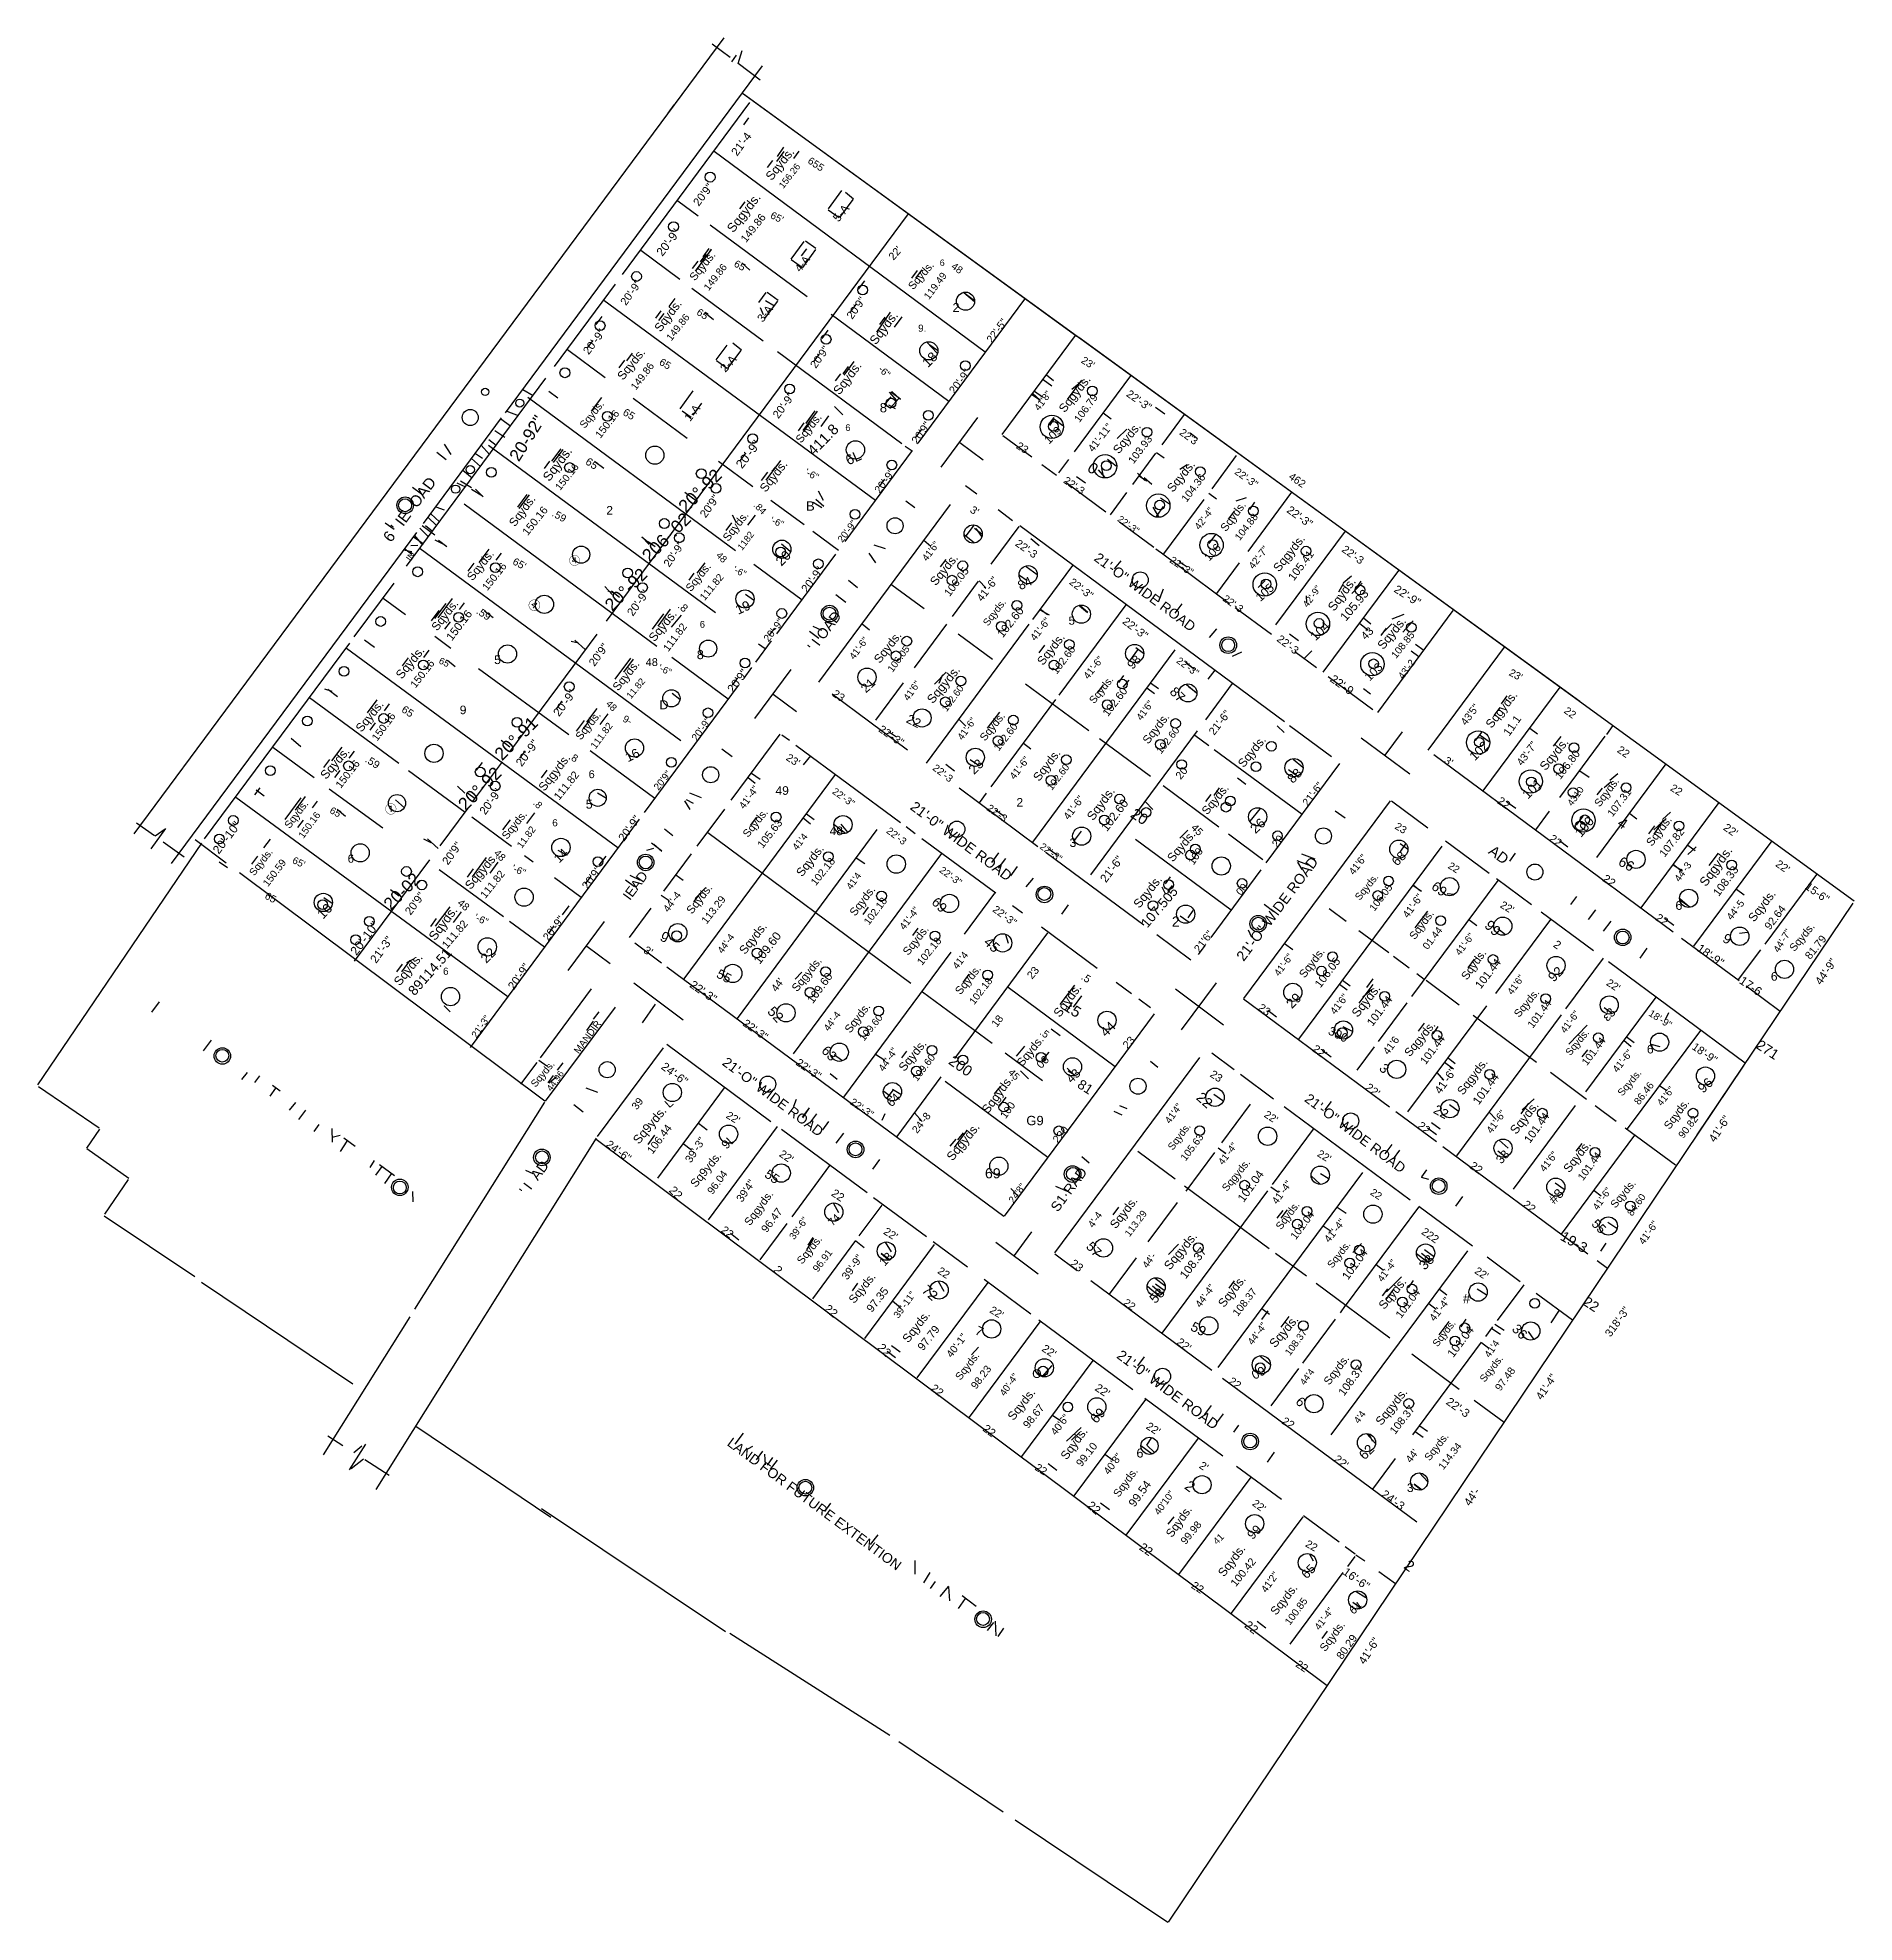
# Model space of a CAD drawing. Header units: feet. Extents: x 191 to 6745, y 2407 to 9208.
import ezdxf

# ---------------------------------------------------------------- set-up
doc = ezdxf.new("R2010")
doc.units = ezdxf.units.FT
doc.header["$MEASUREMENT"] = 0
for name, color, linetype in [('BOUNDARY', 6, 'Continuous'), ('CIRCLES', 5, 'Continuous'), ('DIMENSIONS', 1, 'Continuous'), ('PLOT_TEXT', 4, 'Continuous'), ('PLOTS', 3, 'Continuous'), ('ROAD_TEXT', 2, 'Continuous'), ('ROADS', 2, 'Continuous')]:
    doc.layers.add(name, color=color, linetype=linetype)
doc.styles.get("Standard").update_dxf_attribs({"font": 'Arial.ttf'})

msp = doc.modelspace()

# ---------------------------------------------------------------- texts
at = {"layer": 'DIMENSIONS'}
for s, height, rotation, p in [("21'-4", 29.94, 53.61565, (2714.4, 8778.3)), ('Sqyds.', 31.59, 51.14663, (2838.6, 8689.6)), ('655', 26.18, -33.11134, (2966.3, 8757)), ('156.26', 24.01, 52.12502, (2881.2, 8661.2)), ('20\'9"', 28.86, 52.65065, (2576, 8597.3)), ('Sqgyds.', 32.64, 51.91123, (2700.2, 8501.5)), ('149.86', 27.8, 51.70984, (2746.3, 8466)), ("65'", 25.94, -26.56505, (2831.5, 8558.3)), ('20\'-9"', 30.75, 52.65065, (2444.7, 8416.4)), ("22'", 27.8, 49.18492, (3278.6, 8402.2)), ('Sqyds.', 28.67, 51.14663, (2561.8, 8327.7)), ('149.86', 25.9, 51.91123, (2611.5, 8292.2)), ('Sqyds.', 27.8, 49.39871, (3349.5, 8295.7)), ('20\'-9"', 28.06, 54.32359, (2313.4, 8239)), ('119.49', 25.9, 53.1301, (3406.3, 8260.2)), ('Sqyds.', 30.75, 52.88314, (2437.6, 8143.2)), ('20\'9"', 28.06, 54.32359, (3129.5, 8189.3)), ('149.86', 25.9, 51.91123, (2476.7, 8111.2)), ('Sqyds.', 31.82, 52.65065, (3214.7, 8097)), ('22\'-5"', 26.97, 53.61565, (3633.4, 8104.1)), ('20\'-9"', 28.86, 52.65065, (2178.6, 8061.5)), ('20\'9"', 28.06, 54.6052, (2998.2, 8011.9)), ('Sqyds.', 30.75, 51.14663, (2302.8, 7969.3)), ('149.86', 26.18, 52.65065, (2348.9, 7933.8)), ('Sqyds.', 31.82, 52.65065, (3083.4, 7916.1)), ("23'", 26.59, -32.00538, (3952.7, 8036.7)), ('-6"', 24.79, -43.2643, (3221.8, 8008.3)), ('20\'-9"', 28.06, 52.88314, (3498.5, 7919.6)), ('Sqgyds.', 30.75, 51.70984, (3895.9, 7852.2)), ('20\'-9"', 28.86, 53.61565, (2863.4, 7830.9)), ('41\'8"', 25.08, 53.39293, (3803.7, 7859.3)), ('106.79', 26.97, 53.61565, (3949.2, 7816.7)), ('22\'-3"', 28.06, -34.99202, (4115.9, 7916.1)), ('20-92"', 44.17, 57.68038, (1926.7, 7674.8)), ('Sqyds.', 26.97, 51.14663, (2164.4, 7795.4)), ('150.16', 26.97, 52.35238, (2221.2, 7759.9)), ('Sqyds.', 28.67, 51.14663, (2945, 7742.2)), ('20\'9"', 28.06, 54.32359, (3363.7, 7738.7)), ('20\'-9"', 31.82, 52.43141, (2732.1, 7649.9)), ('411.8', 38.14, 45.64375, (2991.1, 7696.1)), ('41\'-11"', 26.97, 52.65065, (3998.8, 7710.3)), ('Sqyds.', 30.57, 50.96449, (4091.1, 7703.2)), ('103.93', 26.97, 52.65065, (4144.3, 7667.7)), ("22'3", 26.97, -35.67641, (4307.5, 7777.7)), ('Sqyds.', 32.92, 52.88314, (2036.7, 7603.8)), ("6 ' IE  OAD", 39.655, 52.90161, (1465.4, 7383.8)), ('150.16', 25.9, 51.14663, (2075.7, 7571.9)), ('20°-92', 45.76, 45, (2529.9, 7490.3)), ('Sqyds.', 30.75, 51.91123, (2817.3, 7564.8)), ('\'-6"', 25.33, -27.55281, (2955.7, 7632.2)), ('20\'-9"', 26.97, 53.61565, (3228.9, 7561.2)), ("22'-3", 26.97, -34.38034, (3888.8, 7603.8)), ('Sqyds.', 30.75, 50.96449, (4286.2, 7564.8)), ('104.36', 26.97, 52.65065, (4335.9, 7529.3)), ('22\'-3"', 26.18, -35.3948, (4506.2, 7635.8)), ('20\'9"', 28.86, 54.6052, (2600.8, 7472.5)), ('Sqyds.', 29.94, 53.1301, (1912.5, 7440.6)), ('150.16', 28.06, 51.34019, (1958.6, 7408.7)), ('.59', 26.59, -29.47589, (2043.8, 7483.2)), ('206-.02', 45.76, 45, (2398.6, 7312.9)), ('Sqyds.', 28.86, 52.12502, (2682.5, 7387.4)), ('.84', 24.79, -45, (2771.2, 7518.7)), ("3'", 27.3, -33.11134, (3551.8, 7497.4)), ('22\'-3"', 24.31, -35.3948, (4084, 7465.4)), ('42\'-4"', 25.08, 52.88314, (4382, 7430)), ('Sqyds.', 28.86, 52.88314, (4477.8, 7422.9)), ('104.88', 25.9, 52.12502, (4527.5, 7390.9)), ('22\'-3"', 28.86, -35.67641, (4694.3, 7497.4)), ('1182', 24.01, 52.59464, (2732.1, 7355.4)), ('\'-6"', 24.31, -23.49857, (2831.5, 7458.3)), ('20\'-9"', 25.08, 52.65065, (3094, 7383.8)), ('IN', 23.2, 53.76028, (1536.4, 7316.4)), ('Sqyds.', 29.69, 51.14663, (1759.9, 7245.5)), ('20\'-9"', 28.06, 55.30485, (2469.6, 7295.1)), ('41\'6"', 25.08, 53.39293, (3399.2, 7316.4)), ("22'-3", 28.06, -34.99202, (3715, 7376.7)), ('42\'-7"', 25.9, 52.35238, (4577.2, 7288)), ('Sqgyds.', 30.75, 51.70984, (4669.4, 7277.4)), ('105.41', 28.86, 52.88314, (4722.7, 7245.5)), ("22'-3", 28.06, -35.3948, (4893, 7355.4)), ('150.16', 26.97, 51.34019, (1813.1, 7210)), ("65'", 26.59, -28.44293, (1901.8, 7309.3)), ('20°-92', 44.82, 45, (2263.8, 7135.5)), ('Sqyds.', 27.8, 51.14663, (2547.6, 7206.4)), ('\'-6"', 24.12, -26.56505, (2696.6, 7280.9)), ('20\'-9"', 28.86, 53.61565, (2966.3, 7202.9)), ('Sqyds.', 30.75, 50.96449, (3431.1, 7227.7)), ('106.05', 27.8, 52.88314, (3480.8, 7188.7)), ('22\'-3"', 26.18, -33.69007, (4272.1, 7316.4)), ('20\'-9"', 29.17, 54.32359, (2338.3, 7117.7)), ('111.82', 25.9, 50.52754, (2597.3, 7174.5)), ('41\'-6"', 27.8, 52.35238, (3597.9, 7170.9)), ('22\'-3"', 26.97, -37.34935, (3910.1, 7238.4)), ('42\'-9"', 24.31, 54.16235, (4772.3, 7149.7)), ('Sqyds.', 31.82, 53.61565, (4868.1, 7135.5)), ('105.93', 30.75, 50.04245, (4910.7, 7100)), ('22\'-9"', 29.17, -32.38068, (5081, 7210)), ('Sqyds.', 29.94, 51.91123, (1632.2, 7064.5)), ('150.16', 29.17, 52.88314, (1685.4, 7029)), ('.59', 27.3, -33.11134, (1770.6, 7131.9)), ('④', 32.6, -38.29016, (1955.1, 7160.3)), ('.8', 27.8, -40.36454, (2497.9, 7153.2)), ('Sqyds.', 25.9, 52.65065, (3619.2, 7082.2)), ('102.60', 29.69, 51.70984, (3672.4, 7039.7)), ("22'-3", 26.18, -35.3948, (4463.7, 7178)), ('Sqyds.', 30.75, 50.96449, (2416.3, 7025.5)), ('111.82', 26.97, 53.1301, (2466, 6990)), ('20\'-9"', 25.9, 52.65065, (2827.9, 7025.5)), ("' I OAD", 36.68, 53.0732, (2994.7, 6990)), ('41\'-6"', 26.18, 52.12502, (3789.5, 7029)), ('22\'-3"', 28.86, -37.34935, (4101.7, 7096.4)), ('Sqyds.', 31.59, 50.96449, (5045.6, 6997.1)), ('20\'9"', 28.86, 53.88066, (2199.9, 6936.8)), ('41\'-6"', 25.08, 53.39293, (3136.6, 6961.6)), ('Sqyds.', 30.75, 51.91123, (3228.9, 6947.4)), ('106.05', 25.08, 53.61565, (3275, 6915.5)), ('Sqyds.', 30.75, 51.91123, (3817.9, 6940.3)), ('102.60', 26.97, 53.1301, (3867.6, 6908.4)), ("22'-3", 28.06, -37.11686, (4658.8, 7032.6)), ('108.85', 25.9, 51.70984, (5091.7, 6965.1)), ('Sqyds.', 31.59, 51.14663, (1504.4, 6890.6)), ('150.16', 26.97, 52.12502, (1554.1, 6858.7)), ('Sqyds.', 29.69, 51.14663, (2285.1, 6848.1)), ('\'-6"', 24.12, -25.55997, (2427, 6926.1)), ('41\'-6"', 25.9, 51.76617, (3981.1, 6890.6)), ('22\'-3"', 25.08, -36.11934, (4296.9, 6954.5)), ("43'-2", 25.08, 53.61565, (5116.5, 6890.6)), ('11.82', 24.01, 50.35583, (2331.2, 6819.7)), ('20\'9"', 29.94, 53.36589, (2700.2, 6841)), ('41\'6"', 25.08, 54.16235, (3331.8, 6812.6)), ('Sqgyds.', 31.59, 50.7928, (3420.5, 6801.9)), ('102.60', 25.08, 53.61565, (3470.2, 6773.5)), ('Sqyds.', 26.76, 51.14663, (4002.4, 6801.9)), ("22'-9", 29.94, -35.09582, (4850.4, 6887.1)), ("23'", 26.59, -28.44293, (5496.2, 6908.4)), ('Sqyds.', 30.75, 50.96449, (1359, 6699)), ('20\'-9"', 29.94, 53.61565, (2072.2, 6755.8)), ('102.60', 27.8, 52.43141, (4052.1, 6755.8)), ('41\'6"', 25.08, 53.88066, (4172.7, 6741.6)), ('43\'5"', 26.97, 53.1301, (5343.6, 6723.9)), ('Sqgyds.', 30.75, 51.91123, (5435.9, 6713.2)), ('150.16', 26.97, 53.39293, (1415.7, 6667.1)), ('20°-91', 45.76, 45, (1866.4, 6596.1)), ('Sqyds.', 27.8, 51.14663, (2150.2, 6670.6)), ('111.82', 25.08, 53.39293, (2203.4, 6638.7)), ('9-', 25.33, -26.56505, (2299.2, 6741.6)), ('20\'-9"', 26.18, 54.6052, (2568.9, 6667.1)), ('41\'-6"', 25.08, 54.16235, (3526.9, 6670.6)), ('Sqyds.', 27.8, 51.14663, (3608.5, 6667.1)), ('102.60', 26.76, 51.91123, (3658.2, 6631.6)), ('Sqyds.', 29.69, 51.91123, (4197.5, 6656.4)), ('21\'-6"', 28.06, 52.12502, (4435.3, 6688.4)), ('11.1', 29.17, 55.12467, (5499.7, 6684.8)), ('20\'-9"', 29.94, 53.36589, (1937.3, 6574.8)), ('22\'-3"', 28.06, -34.69515, (3221.8, 6706.1)), ('102.60', 25.9, 51.70984, (4243.7, 6621)), ('Sqyds.', 30.75, 50.7928, (4541.7, 6571.3)), ('43\'-7"', 26.97, 53.88066, (5545.9, 6578.4)), ('Sqyds.', 31.59, 50.7928, (5631, 6560.6)), ('Sqyds.', 31.59, 49.26789, (1231.2, 6528.7)), ('150.16', 26.97, 52.12502, (1284.5, 6496.8)), ('.59', 27.3, -32.00538, (1369.6, 6596.1)), ('Sqgyds.', 30.75, 51.91123, (2018.9, 6486.1)), ('.8', 26.59, -29.74488, (2104.1, 6606.8)), ("23'", 27.3, -33.11134, (2888.2, 6603.2)), ('41\'-6"', 25.9, 52.12502, (3715, 6528.7)), ('Sqyds.', 30.75, 52.65065, (3803.7, 6521.6)), ("3'", 27.3, -33.11134, (5262, 6592.6)), ('106.80', 28.06, 52.43141, (5684.2, 6528.7)), ('20°-92', 45.76, 45, (1735.1, 6415.2)), ('111.82', 27.8, 51.34019, (2072.2, 6454.2)), ('20\'9"', 25.08, 51.70984, (2430.5, 6489.7)), ("22'-3", 26.18, -37.34935, (3416.9, 6567.7)), ('102.60', 25.08, 52.65065, (3849.8, 6489.7)), ('20\'-9"', 29.17, 54.32359, (1806, 6401)), ('41\'-4"', 25.9, 53.39293, (2739.2, 6422.3)), ('22\'-3"', 25.08, -35.67641, (3055, 6482.6)), ('41\'-6"', 26.97, 52.88314, (3910.1, 6383.2)), ('Sqyds.', 31.82, 53.61565, (3998.8, 6379.7)), ('Sqyds.', 29.69, 50.7928, (4410.4, 6401)), ('21\'-6"', 26.76, 52.35238, (4772.3, 6432.9)), ('4310', 24.31, 54.46232, (5726.8, 6432.9)), ('Sqyds.', 28.06, 52.88314, (5826.2, 6429.4)), ('107.31', 26.76, 52.35238, (5872.3, 6393.9)), ('Sqyds.', 26.97, 52.88314, (1099.9, 6351.3)), ('150.16', 25.08, 53.88066, (1149.6, 6315.8)), ('Sqyds.', 27.8, 51.14663, (1884.1, 6312.3)), ('.8', 24.79, -45, (1976.4, 6443.6)), ('20\'-9"', 28.86, 53.61565, (2306.3, 6305.2)), ('Sqyds.', 27.8, 51.14663, (2753.4, 6319.4)), ("22'-3", 26.18, -35.3948, (3612.1, 6422.3)), ('102.60', 30.75, 52.65065, (4048.5, 6340.7)), ('20\'-10"', 30.75, 52.69605, (844.5, 6259)), ('11.82', 25.08, 53.39293, (1937.3, 6280.3)), ('105.63', 27.8, 51.91123, (2806.6, 6280.3)), ("41'4", 25.08, 52.12502, (2930.8, 6273.2)), ("22'-3", 25.9, -37.11686, (3250.2, 6340.7)), ('Sqyds.', 30.75, 50.04245, (4286.2, 6230.7)), ('Sqyds.', 28.86, 52.88314, (6014.2, 6287.4)), ('107.82', 27.8, 51.91123, (6060.4, 6248.4)), ("22'", 28.44, -34.82449, (6269.7, 6351.3)), ('Sqyds.', 26.18, 51.91123, (972.2, 6181)), ('20\'9"', 28.86, 54.32359, (1671.2, 6220)), ('Sqyds.', 30.75, 51.91123, (2948.6, 6177.4)), ('22\'-3"', 25.08, -36.11934, (3803.7, 6283.9)), ('21\'-6"', 29.94, 52.88314, (4045, 6156.2)), ('41\'6"', 26.18, 52.35238, (4939.1, 6184.5)), ('AD', 37.49, -36.9268, (5421.7, 6266.1)), ('Sqgyds.', 32.64, 53.61565, (6209.4, 6142)), ('150.59', 26.18, 52.65065, (1021.9, 6142)), ("65'", 25.33, -25.64101, (1107, 6230.7)), ('20-02', 43.86, 45, (1465.4, 6056.8)), ('Sqgyds.', 30.75, 50.04245, (1752.8, 6131.3)), ('111.82', 26.97, 51.14663, (1806, 6099.4)), ('\'-6"', 25.33, -24.44395, (1898.3, 6202.3)), ('20\'9"', 29.17, 53.88066, (2175.1, 6131.3)), ('IEAD', 34.8, 53.70019, (2327.6, 6092.3)), ('102.18', 26.97, 51.34019, (2998.2, 6145.5)), ("41'4", 25.08, 54.16235, (3126, 6131.3)), ('22\'-3"', 25.08, -36.11934, (3441.8, 6198.7)), ("44'-3", 25.08, 53.88066, (6113.6, 6159.7)), ('108.33', 28.86, 53.36589, (6255.5, 6106.5)), ("22'", 28.06, -34.82449, (6457.8, 6220)), ('20\'9"', 28.86, 53.36589, (1536.4, 6039.1)), ("44'-4", 26.18, 53.61565, (2466, 6049.7)), ('Sqyds.', 28.86, 51.91123, (2551.2, 6042.6)), ('Sqyds.', 28.86, 52.65065, (3140.2, 6035.5)), ('Sqyds.', 31.59, 51.5198, (4165.6, 6063.9)), ('107.505', 34.53, 49.49715, (4194, 5992.9)), ('Sqyds.', 25.9, 51.14663, (4960.4, 6092.3)), ('106.05', 25.9, 52.65065, (5013.6, 6053.3)), ('15-6"', 28.86, -35.3948, (6564.2, 6138.4)), ('Sqyds.', 32.64, 53.61565, (1625.1, 5946.8)), ('113.29', 26.97, 52.12502, (2604.4, 6007.1)), ('102.18', 26.18, 52.88314, (3189.8, 6003.6)), ('41\'-4"', 25.9, 52.35238, (3317.6, 5985.8)), ('22\'-3"', 26.97, -36.38435, (3633.4, 6056.8)), ('41\'-6"', 26.97, 53.88066, (5134.3, 6028.4)), ("22'", 27.3, -30.96376, (5464.2, 6071)), ("44'-5", 25.9, 52.12502, (6301.6, 6021.3)), ('Sqyds.', 30.75, 52.12502, (6383.2, 6014.2)), ('92.64', 28.06, 52.59464, (6440, 5985.8)), ('20\'-10"', 31.82, 52.69605, (1341.2, 5893.6)), ('111.82', 27.8, 49.39871, (1667.7, 5918.4)), ('\'-6"', 25.33, -24.62356, (1763.5, 6024.9)), ('20\'-9"', 27.8, 52.65065, (2033.1, 5946.8)), ('Sqyds.', 30.75, 51.70984, (2742.8, 5897.1)), ('Sqyds.', 28.86, 51.70984, (3331.8, 5893.6)), ('21\'6"', 27.8, 52.59464, (4382, 5904.2)), ('Sqyds.', 28.06, 53.61565, (5159.1, 5950.4)), ('01.44', 25.9, 52.12502, (5205.2, 5914.9)), ('44\'-7"', 25.44, 58.3925, (6471.9, 5904.2)), ('Sqyds.', 27.8, 50.52754, (6528.7, 5907.8)), ('21\'-3"', 29.94, 54.16235, (1412.2, 5865.2)), ('89114.51', 35.39, 48.44739, (1550.6, 5748.1)), ("3'", 28.44, -32.00538, (2373.8, 5907.8)), ('g', 35, -26.56505, (2437.6, 5961)), ("44'-4", 25.08, 53.88066, (2661.2, 5900.7)), ('109.60', 30.75, 52.65065, (2796, 5861.6)), ('102.18', 26.97, 51.14663, (3381.4, 5858.1)), ('41\'-6"', 25.08, 53.39293, (5322.3, 5893.6)), ('18\'-9"', 29.94, -35.09582, (6173.9, 5914.9)), ('81.79', 27.8, 51.1155, (6585.5, 5879.4)), ('Sqyds.', 31.59, 50.96449, (1497.3, 5783.6)), ('20\'-9"', 29.17, 55.00798, (1908.9, 5769.4)), ('Sqgyds.', 28.86, 51.14663, (2930.8, 5762.3)), ("41'4", 25.9, 52.35238, (3509.2, 5843.9)), ('Sqyds.', 28.67, 51.14663, (3519.8, 5751.7)), ('41\'-6"', 25.08, 53.88066, (4669.4, 5819.1)), ('Sqyds.', 28.86, 52.65065, (4761.7, 5812)), ('106.05', 28.86, 52.88314, (4818.5, 5776.5)), ('Sqyds.', 28.86, 54.32359, (5347.2, 5804.9)), ('101.44', 28.86, 52.12502, (5396.8, 5772.9)), ('44\'-9"', 29.17, 55.30485, (6624.5, 5787.1)), ('22\'-3"', 29.94, -34.69515, (2540.5, 5783.6)), ("44'", 26.97, 53.61565, (2856.3, 5762.3)), ('109.60', 29.17, 54.05789, (2987.6, 5719.7)), ('102.18', 25.9, 52.12502, (3569.5, 5716.2)), ('.5', 27.3, -32.47119, (3952.7, 5812)), ('41\'6"', 25.08, 53.88066, (5510.4, 5751.7)), ("22'", 27.3, -33.11134, (5847.5, 5790.7)), ('17-6', 31.04, -34.69515, (6326.5, 5797.8)), ('I', 32.4, 45, (1674.8, 5687.8)), ('Sqyds.', 31.82, 53.61565, (3878.2, 5670)), ('41\'6"', 26.18, 52.35238, (4871.7, 5680.7)), ('Sqyds.', 31.82, 51.70984, (4953.3, 5670)), ('101.44', 28.86, 52.88314, (5006.5, 5638.1)), ('Sqyds.', 27.8, 50.35583, (5535.2, 5670)), ('101.44', 26.97, 52.88314, (5584.9, 5631)), ('21\'-3"', 25.08, 55.22217, (1774.1, 5595.5)), ('MANDIR', 25.08, 53.34389, (2143.1, 5538.8)), ('22\'-3"', 28.06, -35.67641, (2732.1, 5645.2)), ("44'-4", 25.08, 53.88066, (3044.4, 5620.4)), ('Sqyds.', 28.86, 52.65065, (3122.4, 5613.3)), ('109.60', 25.9, 50.96449, (3172.1, 5584.9)), ('Sqgyds.', 29.69, 50.96449, (5141.4, 5528.1)), ('41\'-6"', 25.08, 53.39293, (5702, 5613.3)), ('ε3', 32.42, 45, (5854.6, 5655.9)), ('18\'-9"', 25.44, -32.66091, (6000, 5680.7)), ('Sqyds.', 30.75, 50.96449, (3317.6, 5474.9)), ('Sqyds.', 29.69, 51.14663, (3743.4, 5492.6)), ('.5', 26.18, -35.53768, (3803.7, 5613.3)), ("41'6", 26.97, 53.39293, (5063.3, 5535.2)), ('101.44', 28.06, 52.88314, (5198.1, 5499.7)), ('Sqyds.', 25.9, 50.35583, (5719.7, 5531.7)), ('101.44', 26.97, 52.59464, (5780, 5496.2)), ('18\'-9"', 28.06, -34.38034, (6156.2, 5560.1)), ('24\'-6"', 29.94, -36.8699, (2437.6, 5489.1)), ('22\'-3"', 28.06, -34.99202, (2923.7, 5503.3)), ('44\'-4"', 26.18, 55.61966, (3243.1, 5474.9)), ('109.60', 25.9, 52.65065, (3363.7, 5439.4)), ("22'", 28.86, -36.02737, (4786.5, 5553)), ('Sqgyds.', 29.94, 52.88314, (5333, 5389.7)), ('41\'-6"', 25.9, 51.54629, (5890, 5471.3)), ('Sqyds.', 25.9, 50.01311, (1987, 5418.1)), ('44.96', 23.2, 54.09028, (2043.8, 5403.9)), ('Sqgyds.', 31.04, 53.61565, (3619.2, 5322.3)), ('41\'-6"', 29.17, 54.6052, (5251.4, 5393.3)), ('101.44', 29.94, 53.88066, (5389.7, 5354.3)), ('Sqyds.', 25.9, 50.04245, (5907.8, 5386.2)), ('22\'-3"', 26.18, -34.69515, (3118.9, 5361.4)), ("22'", 28.86, -37.69424, (4978.1, 5414.6)), ('86.46', 26.18, 52.59464, (5968.1, 5354.3)), ('41\'6"', 24.86, 51.54629, (6049.7, 5350.7)), ('Sq9yds.', 31.59, 50.04245, (2359.6, 5212.3)), ('L', 30.5, 41.98721, (2469.6, 5343.6)), ("22'", 27.3, -31.32869, (2671.8, 5311.7)), ("24'-8", 26.97, 51.70984, (3363.7, 5251.4)), ('41\'4"', 25.44, 54.16235, (4275.6, 5286.8)), ("22'", 27.3, -33.11134, (4612.7, 5315.2)), ('41\'-6"', 25.9, 53.88066, (5435.9, 5251.4)), ('Sqyds.', 31.82, 51.70984, (5524.6, 5247.8)), ('101.44', 28.86, 53.88066, (5574.2, 5215.9)), ('Sqyds.', 28.86, 53.61565, (6078.1, 5265.6)), ('90.82', 25.9, 52.59464, (6127.8, 5233.6)), ('41\'-6"', 29.17, 56.30993, (6241.3, 5219.4)), ('106.44', 28.06, 53.36589, (2409.2, 5176.8)), ('39\'-3"', 28.06, 56.97613, (2547.6, 5144.9)), ('Sqgyds.', 31.59, 50.96449, (3491.4, 5152)), ('Sqyds.', 25.9, 53.1301, (4286.2, 5191)), ('105.63', 25.9, 52.88314, (4332.4, 5152)), ('24\'-6"', 28.06, -36.38435, (2238.9, 5208.8)), ('Sq9yds.', 29.69, 50.7928, (2565.4, 5056.2)), ("22'", 28.06, -34.28688, (2863.4, 5173.3)), ('41\'-4"', 25.08, 53.1301, (4467.2, 5137.8)), ("22'", 27.3, -31.32869, (4804.3, 5173.3)), ('41\'6"', 25.9, 52.12502, (5627.5, 5113)), ('Sqyds.', 30.75, 52.12502, (5716.2, 5109.4)), ('101.44', 26.97, 53.39293, (5765.8, 5081)), ("' I  AD", 36.68, 53.0732, (1955.1, 5027.8)), ('96.04', 26.97, 53.67317, (2625.7, 5031.4)), ('S1·RAD', 35.6, 53.53077, (3871.1, 4967.5)), ('Sqgyds.', 26.97, 50.96449, (4481.4, 5042)), ('101.04', 29.94, 54.16235, (4541.7, 5003)), ('39\'4"', 28.06, 55.66978, (2732.1, 5003)), ('Sqgyds.', 28.86, 53.61565, (2760.5, 4917.8)), ('24\'8"', 25.08, 53.88066, (3711.4, 4999.4)), ('41\'-4"', 26.18, 54.16235, (4662.4, 4995.9)), ('#8', 34.32, 46.54816, (5663, 4995.9)), ('41\'-6"', 25.08, 54.90418, (5819.1, 4974.6)), ('Sqyds.', 27.8, 50.19443, (5882.9, 4981.7)), ('84.60', 25.08, 54.78241, (5943.3, 4953.3)), ('96.47', 28.06, 52.85331, (2820.8, 4893)), ("4'-4", 26.18, 55.00798, (3998.8, 4910.7)), ('Sqyds.', 30.75, 51.91123, (4080.4, 4907.2)), ('113.29', 25.08, 52.88314, (4130.1, 4878.8)), ('Sqyds.', 26.97, 53.1301, (4676.5, 4903.6)), ('101.04', 26.97, 53.1301, (4729.8, 4868.1)), ('39\'-6"', 25.08, 54.32359, (2920.2, 4868.1)), ("22'", 28.06, -32.47119, (3239.5, 4893)), ('41\'-4"', 26.97, 51.54629, (4850.4, 4857.5)), ('19-3', 36.3, -29.87599, (5680.7, 4871.7)), ('41\'-6"', 26.18, 54.90418, (5985.8, 4850.4)), ('Sqyds.', 27.8, 51.14663, (2948.6, 4779.4)), ('96.91', 25.9, 52.85331, (3005.3, 4751.1)), ('Sqgyds.', 31.59, 50.7928, (4275.6, 4758.2)), ('108.37', 29.94, 52.65065, (4332.4, 4726.2)), ('Sqyds.', 25.9, 51.91123, (4861.1, 4765.3)), ('101.04', 29.17, 53.88066, (4917.8, 4722.7)), ('39\'-9"', 28.06, 54.32359, (3111.8, 4722.7)), ("44'-", 25.08, 53.88066, (4194, 4765.3)), ('41\'-4"', 25.08, 53.39293, (5042, 4715.6)), ("22'", 27.3, -33.11134, (5372, 4751.1)), ('Sqyds.', 29.69, 50.96449, (3136.6, 4637.5)), ('97.35', 28.86, 51.76617, (3200.5, 4605.6)), ('44\'-4"', 25.9, 53.88066, (4385.6, 4623.3)), ('Sqyds.', 30.75, 51.91123, (4470.8, 4623.3)), ('108.37', 26.97, 51.91123, (4520.4, 4591.4)), ('Sqyds.', 30.57, 50.96449, (5049.1, 4616.2)), ('39\'-11"', 25.08, 54.05789, (3296.3, 4584.3)), ("22'", 27.3, -31.32869, (3622.7, 4609.1)), ('101.04', 27.8, 53.1301, (5109.4, 4584.3)), ('41\'-4"', 26.97, 52.35238, (5230.1, 4573.6)), ('318\'-3"', 28.06, 54.21103, (5865.2, 4516.9)), ('Sqyds.', 30.75, 51.91123, (3331.8, 4495.6)), ('97.79', 28.86, 51.76617, (3385, 4467.2)), ('44\'-4"', 25.08, 52.88314, (4573.6, 4488.5)), ('Sqyds.', 31.59, 50.04245, (4655.3, 4477.8)), ('Sqyds.', 25.9, 51.91123, (5240.7, 4481.4)), ('101.04', 29.94, 52.88314, (5297.5, 4442.4)), ('40\'-1"', 26.97, 52.88314, (3487.9, 4442.4)), ("22'", 28.44, -33.69007, (3810.8, 4470.8)), ("22'", 28.86, -37.30395, (4296.9, 4495.6)), ('108.37', 25.08, 53.61565, (4708.5, 4449.5)), ("41'4", 25.44, 55.56101, (5428.8, 4442.4)), ('Sqyds.', 26.97, 52.12502, (3519.8, 4360.8)), ('Sqyds.', 28.86, 52.88314, (4850.4, 4343)), ('Sqyds.', 25.9, 51.91123, (5411, 4353.7)), ('98.23', 26.97, 52.85331, (3576.6, 4328.8)), ('40\'-4"', 25.08, 54.90418, (3679.5, 4304)), ("44'4", 24.01, 53.61565, (4761.7, 4343)), ('108.37', 28.86, 53.61565, (4903.6, 4304)), ('97.48', 26.97, 53.67317, (5467.8, 4321.7)), ('41\'-4"', 28.44, 55.95406, (5616.8, 4289.8)), ('Sqyds.', 30.75, 51.91123, (3711.4, 4215.3)), ("22'", 29.17, -33.69007, (4002.4, 4328.8)), ('Sqgyds.', 30.75, 51.70984, (5038.5, 4197.5)), ("22'-3", 29.94, -34.99202, (5269.1, 4279.1)), ('98.67', 27.8, 51.76617, (3764.7, 4186.9)), ('40\'6"', 26.76, 52.12502, (3864, 4162.1)), ("4'4", 25.08, 53.88066, (4956.9, 4204.6)), ('108.37', 27.8, 51.91123, (5088.1, 4165.6)), ('LAND FOR FUTURE EXTENTION', 35.597, -36.53386, (2675.4, 4130.1)), ('Sqyds.', 30.75, 53.61565, (3903, 4073.3)), ("22'", 28.06, -33.11134, (4186.9, 4190.4)), ('Sqyds.', 26.97, 51.91123, (5212.3, 4069.8)), ('99.10', 27.8, 52.00127, (3956.3, 4048.5)), ('40\'8"', 26.97, 53.61565, (4055.6, 4020.1)), ("22'", 28.86, -37.69424, (4864.6, 4073.3)), ("44'", 26.97, 52.88314, (5144.9, 4062.7)), ('114.34', 25.9, 52.12502, (5262, 4037.9)), ('Sqyds.', 28.06, 53.61565, (4091.1, 3938.5)), ("2'", 28.06, -33.11134, (4378.5, 4048.5)), ('99.54', 29.94, 53.67317, (4147.9, 3903)), ('40\'10"', 25.08, 53.80679, (4236.6, 3874.6)), ("24'-3", 29.94, -35.67641, (5034.9, 3945.6)), ("44'-", 29.17, 55.30485, (5357.8, 3906.6)), ('Sqyds.', 29.94, 54.32359, (4282.7, 3793)), ("22'", 26.97, -36.02737, (4570.1, 3913.7)), ('99.98', 26.97, 50.71059, (4332.4, 3768.2)), ('Sqyds.', 30.75, 52.65065, (4470.8, 3651.1)), ('100.42', 27.8, 50.96449, (4513.3, 3615.6)), ('41\'2"', 26.18, 54.6052, (4623.3, 3594.3)), ('16\'-6"', 29.94, -35.3948, (4896.5, 3665.3)), ('Sqyds.', 29.94, 51.70984, (4658.8, 3512.7)), ('100.85', 25.9, 53.61565, (4708.5, 3477.2)), ('41\'-4"', 25.08, 53.39293, (4814.9, 3459.5)), ('Sqyds.', 28.86, 53.36589, (4836.2, 3381.4)), ('80.29', 28.06, 54.46232, (4896.5, 3353.1)), ('41\'-6"', 29.17, 57.33909, (4978.1, 3335.3))]:
    msp.add_text(s, height=height, rotation=rotation, dxfattribs=at).set_placement(p)
for s, height, p in [('9.', 25.62, (3367.3, 8146.7)), ('B', 33.7, (2962.8, 7500.9)), ('④', 29.7, (2107.6, 7305.8)), ('D', 32.4, (2434.1, 6784.2)), ('①', 31, (1444.1, 6408.1)), ('G9', 33.71, (3757.6, 5283.3)), ('#', 33.7, (5333, 4641.1)), ('O', 31, (3778.8, 4371.4))]:
    msp.add_text(s, height=height, dxfattribs=at).set_placement(p)
at = {"layer": 'PLOT_TEXT'}
for s, height, rotation, p in [('5-A', 29.69, 50.19443, (3079.9, 8540.6)), ('65', 25.94, -29.24883, (2700.2, 8384.4)), ('4-A', 27.8, 51.34019, (2941.5, 8359.6)), ('48', 25.9, -35.53768, (3484.3, 8377.3)), ('65', 26.18, -33.11134, (2565.4, 8210.6)), ('3-A', 28.86, 51.34019, (2806.6, 8178.6)), ('65', 26.59, -30.25644, (2430.5, 8029.6)), ('2-A', 29.57, 47.60256, (2671.8, 7997.7)), ('18', 34.32, 45, (3402.7, 8015.4)), ('65', 27.3, -31.32869, (2299.2, 7848.6)), ('1-A', 28.86, 51.07246, (2544.1, 7820.3)), ('109', 29.57, 45, (3839.2, 7738.7)), ('65', 28.06, -33.11134, (2164.4, 7671.2)), ('6L', 36.18, 23.74949, (3115.3, 7664.1)), ('23', 27.3, -32.61924, (3718.5, 7728)), ('0', 39.7, -34.38034, (3974, 7646.4)), ('462', 27.3, -34.59229, (4701.4, 7618)), ('48', 24.79, -45, (2636.3, 7337.7)), ('20', 34.32, 45, (2874.1, 7298.7)), ('106', 28.67, 47.86241, (4417.5, 7316.4)), ('84', 32.58, 25.55997, (3736.3, 7213.5)), ('105', 30.57, 42.27369, (4602, 7170.9)), ('19', 34.38, 24.62356, (2717.9, 7124.8)), ('104', 32.42, 43.60282, (4800.7, 7029)), ('43', 28.6, 45, (4981.7, 7032.6)), ('65', 24.12, -24.77514, (1635.7, 6951)), ('98', 31.48, 46.63658, (4140.8, 6926.1)), ('103', 30.51, 45, (4995.9, 6883.5)), ('21', 32.42, 43.36342, (3179.2, 6841)), ('48', 24.79, -45, (2238.9, 6801.9)), ('23', 28.06, -33.69007, (3055, 6833.9)), ('87', 34.32, -45, (4272.1, 6844.5)), ('65', 27.3, -33.69007, (1500.9, 6777.1)), ('22', 33.16, -26.56505, (3321.1, 6738.1)), ('22', 26.97, -36.02737, (5694.9, 6773.5)), ('102', 32.42, 45, (5375.5, 6596.1)), ('16', 33.16, 26.56505, (2320.5, 6592.6)), ('23', 34.32, 45, (3569.5, 6546.5)), ('22', 28.06, -34.28688, (5886.5, 6631.6)), ('20', 27.8, 50.71059, (4314.6, 6528.7)), ('88', 33.38, 45, (4719.1, 6514.5)), ('101', 33.38, 45, (5567.1, 6457.8)), ('22', 29.17, -34.28688, (5453.6, 6447.1)), ('22', 27.3, -32.00538, (6078.1, 6493.2)), ('65', 25.33, -28.44293, (1241.9, 6411.6)), ('20', 38.89, -32.90524, (4130.1, 6397.4)), ('100', 33.49, 50.44033, (5758.8, 6319.4)), ('45', 26.7, -45, (4350.1, 6354.9)), ('26', 34.38, 41.98721, (4584.3, 6333.6)), ('20', 26.97, 52.30576, (4662.4, 6283.9)), ('23', 26.59, -31.32869, (5084.6, 6354.9)), ('22', 28.06, -36.46923, (5641.7, 6312.3)), ('4', 37.8, -34.50852, (5886.5, 6365.5)), ('48', 26.7, -45, (1834.4, 6262.6)), ('14', 32.42, 45, (2072.2, 6227.1)), ('100', 27.3, 55.30485, (4360.8, 6220)), ('68', 32.42, 45, (5095.2, 6216.5)), ('22', 26.18, -32.47119, (5276.2, 6212.9)), ('66', 35.62, -28.61046, (5890, 6223.6)), ('65', 25.94, -28.44293, (1007.7, 6102.9)), ('00', 26.76, 48.01279, (4531.1, 6110)), ('69', 34.53, -36.8699, (5215.9, 6138.4)), ('22', 29.17, -34.82449, (5833.3, 6166.8)), ('10', 34.32, 46.54816, (1220.6, 6024.9)), ('48', 26.76, -40.36454, (1703.1, 6081.6)), ('69', 34.32, -45, (3413.4, 6085.2)), ('99', 36.28, -41.82017, (5407.5, 6000)), ('22', 28.44, -32.00538, (6024.9, 6024.9)), ('22', 34.32, 45, (1809.6, 5865.2)), ('45', 35.29, -41.82017, (3601.4, 5939.7)), ('2', 29.2, -34.28688, (5655.9, 5929.1)), ('9', 35, -27.55281, (6266.1, 5946.8)), ('23', 27.8, 50.71059, (3778.8, 5808.4)), ('92', 34.32, 43.45184, (5659.4, 5797.8)), ('55', 33.79, -28.61046, (2636.3, 5819.1)), ('52', 36.23, -46.54816, (2820.8, 5691.3)), ('15', 38.89, -32.90524, (3888.8, 5702)), ('23', 28.06, -36.46923, (4591.4, 5702)), ('29', 34.32, 45, (4715.6, 5702)), ('18', 26.97, 52.69605, (3651.1, 5634.6)), ('44', 34.32, 45, (4045, 5599.1)), ('23', 27.8, 47.86241, (4123, 5556.5)), ('300', 31.36, -26.56505, (4843.3, 5613.3)), ('271', 36.3, -32.90524, (6386.8, 5563.6)), ('63', 34.32, -45, (3016, 5549.4)), ('200', 37.78, -34.50852, (3473.7, 5506.8)), ('06', 28.6, 45, (3810.8, 5485.5)), ('45', 25.76, -45, (3690.1, 5471.3)), ('43', 32.42, 45, (3920.8, 5432.3)), ('81', 34.8, -32.90524, (3938.5, 5421.7)), ('23', 28.06, -33.11134, (4417.5, 5460.7)), ('3', 34.3, -45, (5027.8, 5485.5)), ('96', 34.38, 41.98721, (6198.7, 5396.8)), ('39', 26.97, 52.69605, (2352.5, 5336.5)), ('64', 30.51, 45, (3271.5, 5347.2)), ('22', 36.28, -41.82017, (4367.9, 5379.1)), ('100', 26.97, 54.24611, (3683, 5304.6)), ('22', 33.79, -28.61046, (5223, 5329.4)), ('9L', 31.48, 43.36342, (2675.4, 5194.6)), ('220', 27.8, 49.39871, (3871.1, 5215.9)), ('22', 28.86, -37.69424, (5166.2, 5276.2)), ('33', 30.57, 48.01279, (5471.3, 5141.4)), ('55', 33.3, -34.38034, (2810.2, 5098.8)), ('22', 29.17, -34.82449, (5354.3, 5130.7)), ('22', 30.51, -45, (2466, 5045.6)), ('22', 29.17, -34.28688, (3051.5, 5031.4)), ('22', 26.18, -33.11134, (4995.9, 5034.9)), ('22', 28.86, -37.69424, (5545.9, 4992.3)), ('22', 27.8, -37.30395, (2654.1, 4900.1)), ('74', 26.7, 45, (3058.6, 4917.8)), ('222', 28.06, -34.82449, (5180.4, 4893)), ('55', 32.42, -45, (5794.2, 4924.9)), ('57', 34.32, -46.63658, (3970.5, 4843.3)), ('2', 31.5, -45, (2842.1, 4758.2)), ('13', 30.57, 48.01279, (3246.6, 4772.3)), ('22', 27.3, -33.11134, (3434.7, 4751.1)), ('23', 28.86, -37.69424, (3913.7, 4779.4)), ('38', 34.32, 45, (5194.6, 4758.2)), ('72', 35.39, -41.42367, (3377.9, 4683.6)), ('58', 34.32, 45, (4222.4, 4637.5)), ('22', 29.69, -39.28941, (3026.6, 4616.2)), ('22', 26.97, -34.82449, (4105.3, 4637.5)), ('22', 35.9, -32.90524, (5762.3, 4637.5)), ('7', 33.2, -26.56505, (3569.5, 4531.1)), ('59', 34.98, -27.47443, (4346.6, 4545.3)), ('36', 34.32, -45, (5506.8, 4545.3)), ('22', 30.51, -45, (3218.2, 4477.8)), ('22', 28.06, -34.82449, (4484.9, 4353.7)), ('09', 31.96, 27.55281, (4580.7, 4364.3)), ('22', 28.86, -37.30395, (3409.8, 4328.8)), ('6', 34.3, -45, (4726.2, 4282.7)), ('69', 34.32, 46.54816, (4009.5, 4204.6)), ('22', 28.44, -31.32869, (4676.5, 4208.2)), ('22', 28.86, -37.30395, (3597.9, 4183.3)), ('62', 34.32, 45, (4978.1, 4073.3)), ('22', 27.3, -32.00538, (3785.9, 4041.4)), ('2', 37.8, -36.38435, (4325.3, 3974)), ('22', 30.57, -40.60129, (3974, 3906.6)), ('99', 32.42, 45, (4573.6, 3785.9)), ('22', 30.3, -34.82449, (4162.1, 3754)), ('41', 24.79, 45, (4445.9, 3768.2)), ('22', 27.3, -29.47589, (4761.7, 3764.7)), ('65', 32.42, 45, (4768.8, 3644)), ('2', 38.6, -35.21759, (5116.5, 3686.6)), ('22', 28.06, -33.11134, (4350.1, 3615.6)), ('64', 29.17, 34.99202, (4935.6, 3516.3)), ('22', 30.75, -37.30395, (4541.7, 3473.7)), ('22', 28.06, -33.69007, (4726.2, 3331.8))]:
    msp.add_text(s, height=height, rotation=rotation, dxfattribs=at).set_placement(p)
for s, height, p in [('6', 22.9, (3445.3, 8384.4)), ('2', 32.4, (3491.4, 8217.7)), ('8', 33.7, (3228.9, 7855.7)), ('6', 24.3, (3104.7, 7788.3)), ('2', 31, (2242.5, 7486.7)), ('6', 24.3, (2579.6, 7078.7)), ('5', 29.7, (3910.1, 7089.3)), ('5', 31, (1838, 6947.4)), ('48', 28.31, (2384.4, 6940.3)), ('8', 32.4, (2568.9, 6965.1)), ('9', 31, (1713.8, 6766.4)), ('6', 28.3, (2178.6, 6535.8)), ('49', 31.01, (2852.8, 6475.5)), ('2', 31, (3722.1, 6432.9)), ('5', 32.4, (2168, 6425.8)), ('6', 25.6, (2047.3, 6361.9)), ('48', 31.01, (3047.9, 6330)), ('6', 29.7, (1309.3, 6230.7)), ('3', 31, (3913.7, 6287.4)), ('6', 32.4, (6099.4, 6060.4)), ('2', 36.4, (4282.7, 6000)), ('6', 25.6, (1653.5, 5826.2)), ('6', 31, (6443.6, 5804.9)), ('6', 31, (5996.5, 5542.3)), ('69', 36.4, (3608.5, 5091.7)), ('6', 32.4, (4155, 4084)), ('3', 31, (5130.7, 3959.8))]:
    msp.add_text(s, height=height, dxfattribs=at).set_placement(p)
at = {"layer": 'ROAD_TEXT'}
for s, height, rotation, p in [('21\'-O" WIDE ROAD', 35.597, -36.52886, (3998.8, 7323.5)), ('21\'-0" WIDE ROAD', 36.678, -36.75655, (3335.3, 6425.8)), ('21\'-O" WIDE ROAD', 36.678, 53.1301, (4541.7, 5872.3)), ('21\'-O" WIDE ROAD', 35.597, -36.8699, (2657.6, 5503.3)), ('21\'-O" WIDE ROAD', 35.597, -36.9268, (4758.2, 5372)), ('21\'-0" WIDE ROAD', 36.678, -36.6987, (4080.4, 4445.9))]:
    msp.add_text(s, height=height, rotation=rotation, dxfattribs=at).set_placement(p)

# ---------------------------------------------------------------- linework, layer by layer
at = {"layer": 'BOUNDARY'}
for p, q in [((539.5, 6334.6), (2667.5, 9207.7)), ((1878.2, 7853.8), (2805.4, 9105.7)), ((2733.8, 9007.8), (5754, 6814)), ((2737, 9005), (3940, 8131)), ((2632, 8798.1), (3609.6, 8074.5)), ((2243.3, 7101.8), (3332.1, 8571.9)), ((2233.9, 8260.6), (3213.5, 7539)), ((3947, 8127), (6744.7, 6093.5)), ((674, 6228), (1558.6, 7422.3)), ((1304.7, 7005.3), (2284, 6285.9)), ((905.9, 6467.5), (1886.7, 5747.9)), ((918.6, 6194.8), (2020.2, 5371.3)), ((2461.2, 5855.3), (3677, 4955)), ((4271, 2408), (6347.7, 5500.2)), ((1412, 3969), (2207, 5236)), ((2205.6, 5232.7), (4843.3, 3261.1))]:
    msp.add_line(p, q, dxfattribs=at)
at = {"layer": 'CIRCLES'}
for centre, radius in [((2617, 8704.5), 17.8), ((2485, 8525.5), 17.8), ((2351.5, 8346), 17.6), ((3167.5, 8297), 17.6), ((3538.4, 8256.7), 32.8), ((2220, 8168.5), 17.8), ((3035.5, 8119), 17.6), ((3405.9, 8077.9), 32.8), ((3537.5, 8024), 17.6), ((2093, 7998.5), 17.8), ((2903.5, 7940), 17.6), ((1805.5, 7929.5), 13), ((1930, 7889), 14.4), ((3269.5, 7889), 17.6), ((3995.5, 7933), 17.6), ((1751.5, 7837), 29), ((2246.5, 7841), 17.6), ((3404.5, 7845), 17.6), ((3849.9, 7803.3), 42.1), ((3855.5, 7805), 17.6), ((2770.5, 7761), 17.6), ((3141.3, 7720.4), 33.1), ((4193, 7784), 17.5), ((2417.6, 7701.1), 32.9), ((4041.9, 7661), 42.2), ((1751.5, 7649), 15), ((1827.5, 7639), 17.6), ((2110, 7656.5), 17.8), ((2585, 7634.5), 17.8), ((3272.5, 7666), 17.6), ((4046.5, 7663), 17.6), ((4385, 7642), 17.5), ((1516.8, 7520.5), 29.9), ((1698.5, 7578.5), 15), ((2638, 7581.5), 17.8), ((4233.9, 7519), 42.1), ((1516.5, 7520.5), 23.2), ((3139.5, 7488), 17.6), ((4239, 7521), 17.5), ((4577, 7500), 17.5), ((2452, 7454.5), 17.8), ((2505.5, 7403), 17.6), ((3284.1, 7446.4), 29), ((3565.9, 7416.7), 32.9), ((4425.9, 7376.7), 42.2), ((2151.8, 7342.4), 31), ((2875.8, 7361.8), 32.8), ((2871.4, 7351.9), 17.5), ((4430.5, 7378), 17.6), ((4767, 7355), 17.5), ((1562, 7280.5), 17.8), ((1842.5, 7295), 17.6), ((2319.2, 7276), 17.7), ((3007.5, 7309), 17.6), ((3528.5, 7302), 17.6), ((3764.4, 7269.7), 32.8), ((4168.5, 7251), 28.9), ((2373, 7223.5), 17.5), ((2742.8, 7182.2), 33), ((3489.5, 7250), 17.6), ((4617.7, 7234.5), 42.2), ((4622, 7236), 17.5), ((4961, 7215), 17.5), ((2019.1, 7163.1), 32.9), ((2875.5, 7130), 17.6), ((3048, 7129.5), 29.9), ((3047.5, 7129.5), 23.2), ((3723.5, 7159), 17.6), ((3956.4, 7127.5), 32.8), ((1428.5, 7101), 17.6), ((1709.5, 7116), 17.6), ((3667.3, 7083.6), 17.5), ((4809.8, 7092.3), 42.2), ((4814, 7094), 17.5), ((5146.5, 7079.5), 17.3), ((1886.1, 6983.6), 32.9), ((2610.1, 7003.3), 30.9), ((3326.5, 7030), 17.6), ((3912.5, 7018), 17.6), ((4148.4, 6985.4), 32.9), ((4486, 7015.5), 30), ((4485.8, 7015.6), 23.1), ((1296.5, 6921), 17.6), ((1582.5, 6944), 17.6), ((2742.5, 6951), 17.6), ((3287.5, 6977), 17.6), ((3857.3, 6943.6), 17.5), ((5006, 6946.9), 42.1), ((5010.5, 6948.5), 17.3), ((2108.5, 6866), 17.6), ((3183, 6899.9), 32.9), ((3521.5, 6886), 17.6), ((4104, 6875), 17.5), ((4340.5, 6843.3), 32.8), ((2477.3, 6823.6), 31), ((3465.5, 6811), 17.6), ((4049.4, 6800.6), 17.5), ((1163.5, 6742), 17.6), ((1439.5, 6751), 17.6), ((1920.5, 6737), 17.6), ((2609, 6771.5), 17.5), ((3381.6, 6753), 32.8), ((3710.5, 6745), 17.6), ((4296, 6733), 17.5), ((2344.3, 6644.4), 32.9), ((3655.3, 6670.6), 17.5), ((4241, 6658), 17.5), ((4642, 6651), 17.5), ((5387.9, 6664.4), 42.1), ((5391.5, 6665.5), 17.3), ((1312.5, 6580), 17.6), ((1620.6, 6625.1), 32.9), ((2477, 6592.5), 17.5), ((3573.5, 6610.7), 32.8), ((3902, 6602), 17.5), ((4318, 6585), 17.2), ((4723.5, 6573.3), 32.9), ((5733.5, 6645.5), 17.3), ((1030.5, 6563), 17.6), ((1787.5, 6558), 17.6), ((2619, 6548), 29.1), ((3847, 6528), 17.5), ((4586, 6577), 17.5), ((5577.6, 6523.8), 42.1), ((5579.5, 6522.5), 17.3), ((5678.2, 6569.8), 17.5), ((1487.5, 6445.6), 31), ((1841.5, 6507), 17.6), ((2211.6, 6464.9), 30.9), ((4094, 6460), 17.5), ((4494, 6453), 17.5), ((5730, 6484), 17.2), ((5921.5, 6501.5), 17.3), ((896.5, 6383), 17.6), ((2855, 6395.5), 17.8), ((3096.3, 6367.9), 33), ((4039, 6385), 17.5), ((4190, 6412), 17.2), ((4478, 6431), 17.5), ((4592.4, 6396.1), 32.9), ((5767.5, 6383), 42.1), ((5772.5, 6385.5), 17.3), ((846.5, 6316), 17.6), ((3507, 6351.5), 29), ((3957.6, 6326.5), 32.8), ((4664, 6328), 17.2), ((4829.5, 6327), 29), ((5755.5, 6363.5), 17.3), ((6112.6, 6363.4), 17.5), ((1354.7, 6266.3), 32.8), ((2078.8, 6285.6), 33), ((2384.4, 6231.5), 29.8), ((3043.3, 6252.7), 17.6), ((3288.3, 6225.6), 33.1), ((4350, 6258), 17.5), ((4367, 6280), 17.5), ((5101.7, 6279.3), 32.9), ((5957.1, 6242.5), 32.8), ((1521.5, 6199), 17.6), ((2212, 6234.5), 17.5), ((2384.5, 6231.5), 23.2), ((4460.9, 6218.7), 32.9), ((5592.5, 6197), 28.9), ((6302.6, 6222.4), 17.5), ((1577, 6150.5), 17.5), ((1945.8, 6106.4), 32.9), ((3235.3, 6110.7), 17.6), ((3823, 6116), 29.8), ((3822.5, 6117.5), 23.2), ((4271, 6151), 17.5), ((4536, 6156), 17.2), ((5025.5, 6112.5), 17.3), ((5064.5, 6164.5), 17.3), ((5284.5, 6144.1), 32.9), ((6147.1, 6102.1), 32.8), ((1221.8, 6087.3), 32.9), ((1219.5, 6079), 17.6), ((3480.4, 6083.5), 33), ((4215, 6076), 17.5), ((4332.3, 6044.8), 32.9), ((1387.5, 6019), 17.6), ((2500.3, 5977.9), 33), ((2496, 5967.5), 17.5), ((4594.2, 6010.3), 29.9), ((4594.5, 6010.5), 23.2), ((5252.5, 6021.5), 17.3), ((5476.5, 6001.6), 32.8), ((5909.2, 5961.4), 29.8), ((6331.5, 5965.1), 33.2), ((1338, 5952.5), 17.8), ((1813, 5926.8), 33), ((2786.3, 5904.7), 17.6), ((3428.3, 5966.6), 17.5), ((3672.4, 5941.2), 33), ((5909.2, 5960.7), 23), ((2698.7, 5831), 33), ((3033.3, 5837.7), 17.6), ((4822.5, 5839.5), 17.3), ((4862.5, 5891.5), 17.3), ((5441.5, 5881.5), 17.3), ((5668.7, 5859.7), 32.8), ((6493, 5845.8), 32.8), ((3618.3, 5825.6), 17.5), ((4719, 5762.7), 32.8), ((1680.4, 5747.5), 33), ((2890.7, 5688.8), 33), ((2977.3, 5762.6), 17.5), ((3225.3, 5695.6), 17.5), ((5050.5, 5748.5), 17.3), ((5631.2, 5739.8), 17.4), ((5860.7, 5717.3), 32.7), ((4048.7, 5661.8), 33), ((4901.7, 5627), 32.9), ((3082.8, 5546.7), 32.9), ((3169.3, 5620.6), 17.5), ((4897.5, 5617.5), 17.3), ((5239.2, 5607.8), 17.4), ((5821.2, 5598.8), 17.5), ((6042.2, 5582.8), 32.8), ((857.3, 5533.2), 29.7), ((857, 5534), 23.1), ((2245.7, 5483.6), 29.1), ((3417.3, 5553.6), 17.5), ((3529, 5519), 17.5), ((3810.3, 5528.6), 17.5), ((3924.3, 5494), 33), ((5093.8, 5484.8), 32.9), ((2825, 5431.5), 29), ((3361.3, 5478.6), 17.5), ((4160.5, 5424), 29), ((5429.2, 5466.8), 17.5), ((6207.6, 5460.7), 32.8), ((2480.5, 5401.4), 32.8), ((3274.8, 5404.3), 33), ((4438.5, 5384.1), 33), ((5285.8, 5342.8), 32.9), ((3676.3, 5348.6), 17.5), ((4928, 5298.5), 29), ((5619.2, 5326.8), 17.5), ((6163.2, 5326.8), 17.5), ((2683.6, 5251.1), 32.9), ((3875, 5263), 17.5), ((4383.4, 5263.4), 17.4), ((4628.2, 5243.5), 33), ((2009.9, 5167.2), 29.9), ((2010.5, 5167.5), 23.2), ((3141.8, 5195.9), 29.9), ((3141.5, 5196.5), 23.2), ((5477.6, 5200.5), 32.8), ((5809.2, 5185.8), 17.5), ((2873.4, 5110.6), 33), ((3658.5, 5135.5), 33), ((3924.5, 5107), 30), ((3925.8, 5107.5), 23.3), ((4818.1, 5102.8), 33), ((1497.4, 5059.2), 29.9), ((1497.5, 5058.5), 23.2), ((4545, 5067), 17.5), ((5245.4, 5063.2), 29.9), ((5245, 5064), 23.1), ((5667.7, 5060), 32.8), ((3063.1, 4969.8), 32.9), ((4770.1, 4972.9), 17.6), ((5008, 4962.3), 33), ((5936.5, 4992.2), 17.5), ((4735.6, 4926.4), 17.5), ((5857.5, 4919.5), 32.8), ((3252.7, 4829.1), 32.9), ((4036, 4840.5), 33.1), ((4378.4, 4841.4), 17.4), ((4959.1, 4832.9), 17.6), ((5197.9, 4821.8), 33), ((4924.6, 4786.4), 17.5), ((3442.9, 4688.8), 32.9), ((4226, 4699.9), 32.9), ((5149.2, 4691.8), 17.5), ((5387.6, 4681.3), 33), ((5114.7, 4645.3), 17.6), ((5592, 4640.5), 17.6), ((3632.7, 4548.2), 33), ((4415.7, 4559.4), 33), ((4757.2, 4559.8), 17.5), ((5339.5, 4552), 17.6), ((5577.5, 4540.8), 32.9), ((5304.5, 4505), 17.6), ((3822.6, 4407.8), 33), ((4605.5, 4418.9), 32.9), ((4601.5, 4408.5), 17.3), ((4947.5, 4419), 17.6), ((3818, 4396), 17.5), ((4249.2, 4377.2), 28.9), ((4012.2, 4267), 32.9), ((4795.4, 4278.5), 33), ((5137.5, 4279), 17.6), ((3907.4, 4266.3), 17.3), ((4202, 4126.5), 31), ((4565, 4142), 29.8), ((4565, 4142), 23.1), ((4985, 4137.6), 32.9), ((4391.6, 3985.9), 32.8), ((5174.9, 3997.4), 31), ((2960.5, 3975.5), 29.8), ((2960.5, 3975.5), 23.2), ((4581.5, 3845.4), 32.9), ((4771.2, 3704.8), 32.8), ((4953, 3570.2), 32.8), ((3602, 3500.5), 30), ((3601.5, 3501.8), 23.3)]:
    msp.add_circle(centre, radius, dxfattribs=at)
at = {"layer": 'PLOTS'}
for p, q in [((2624.9, 9185.8), (2689.3, 9137.1)), ((2695.4, 9120.1), (2712.4, 9145.1)), ((2718, 9114), (2733, 9162)), ((2718.2, 9115.3), (2796.9, 9055.9)), ((2466, 8935), (2487, 8965)), ((2738.2, 8892.9), (2756.8, 8918.1)), ((2857.5, 8760.7), (2884.6, 8797.3)), ((2860, 8779), (2883, 8813)), ((2918.9, 8772.1), (2938.1, 8797.9)), ((2824.1, 8738.9), (2843.3, 8764.8)), ((3043.6, 8590.3), (3092.2, 8655.8)), ((3105.1, 8650.2), (3133.9, 8625.8)), ((2500, 8619), (2573.6, 8564.5)), ((2724.4, 8589.5), (2743.6, 8615.3)), ((3043.3, 8587), (3081.9, 8558.5)), ((3084.3, 8558.7), (3132.8, 8624.1)), ((2366.5, 8440.7), (2507.5, 8336.4)), ((2564, 8365.2), (2621.6, 8442.8)), ((2592, 8417), (2613, 8447)), ((2602, 8415), (2622, 8444)), ((2909.1, 8408.9), (2956.4, 8472.7)), ((2947, 8421), (2966, 8446)), ((2951.1, 8378.9), (2998.7, 8443.2)), ((2961, 8475), (2998, 8448)), ((2553.7, 8374.2), (2574.2, 8401.8)), ((2582.6, 8399), (2603, 8426.5)), ((2731, 8395), (2760, 8369)), ((2909, 8407), (2950, 8378)), ((3344.1, 8340), (3364.5, 8367.6)), ((3359.4, 8339.9), (3382, 8370.5)), ((2551.1, 8304.1), (2808.6, 8113.5)), ((3152.7, 8300.2), (3175.3, 8330.8)), ((2468.9, 8237.1), (2490.6, 8266.3)), ((2792.8, 8252.1), (2819.6, 8288.3)), ((2798, 8234), (2808, 8209)), ((2813.2, 8192.8), (2860.8, 8257.1)), ((2817.2, 8259.3), (2848.8, 8239.7)), ((2823, 8289), (2862, 8260)), ((3123.9, 8218.3), (3143.4, 8244.7)), ((3531.7, 8288), (3570.7, 8259)), ((3532.8, 8287.8), (3570.2, 8256.2)), ((2205.9, 8173.1), (2227.2, 8201.9)), ((2420.9, 8195), (2440.9, 8222)), ((2431.5, 8186.6), (2451, 8212.9)), ((2597.9, 8215.8), (2629.2, 8191.2)), ((3218.4, 8145.4), (3267.4, 8217.4)), ((3229.4, 8173.2), (3248.7, 8199)), ((3282.5, 8163.3), (3310.3, 8200.8)), ((2174.9, 8089.1), (2195.1, 8114.9)), ((2639, 8044.8), (2678.3, 8097.8)), ((2699, 8106), (2730, 8081)), ((3021, 8122), (3043.1, 8151.9)), ((3398.3, 8109.2), (3436.2, 8069.2)), ((3409.2, 8099.3), (3436.8, 8079.7)), ((2102.4, 8082.5), (2238.7, 7981.6)), ((2288.5, 8016.4), (2309, 8044)), ((2316.8, 8042.1), (2337, 8069.3)), ((2639.8, 8042.7), (2679.1, 8014.1)), ((2681.3, 8014.8), (2728.9, 8079.1)), ((2991.1, 8039.2), (3011.1, 8066.2)), ((3100.5, 7990.4), (3137, 8039.7)), ((3069, 7969), (3088.2, 7994.9)), ((3096.4, 7994.7), (3116.1, 8021.2)), ((3818.2, 7974.2), (3849.8, 7951.7)), ((3829.9, 7990.9), (3856.1, 7970.1)), ((3906, 7901.5), (3958.2, 7971.6)), ((3922, 7939), (3947, 7960)), ((3931.2, 7712.8), (4135, 7988)), ((1941, 7938), (1978, 7916)), ((2034.7, 7932.6), (2067.5, 7908.3)), ((2189.2, 7860.1), (2225.7, 7909.2)), ((2339.2, 7907.2), (2534.7, 7762.5)), ((2508.3, 7868.5), (2556.1, 7933)), ((3246, 7883), (3270, 7912)), ((3263, 7929), (3289, 7898)), ((3265, 7869), (3298, 7906)), ((3269, 7930), (3303.6, 7904.5)), ((3273, 7931), (3304, 7902)), ((3778, 7920), (3809, 7900)), ((3781, 7924), (3806, 7901)), ((3787, 7932), (3816, 7912)), ((1862, 7832), (1897, 7807)), ((1883, 7860), (1924, 7844)), ((2516, 7861), (2549, 7838)), ((2556.1, 7845.9), (2587.6, 7888.3)), ((2952.2, 7790.3), (3004.3, 7860.5)), ((2963.3, 7816.3), (2996.5, 7860.9)), ((2964, 7815), (2983, 7843)), ((3017.1, 7804.9), (3045.2, 7842.9)), ((3066, 7877), (3096, 7847)), ((3260, 7883), (3285, 7870)), ((3450, 7658), (3582.7, 7837.2)), ((3839.4, 7811.9), (3857.8, 7836.6)), ((3842, 7808), (3859, 7833)), ((3859.1, 7831.1), (3889.9, 7807.9)), ((4035.3, 7853.4), (4064.1, 7832.2)), ((4224.1, 7874.1), (4256.9, 7849.8)), ((4247.6, 7738.3), (4328.6, 7847.6)), ((1818.5, 7757.6), (1845.5, 7737.6)), ((1840.4, 7790.6), (1876.7, 7766.5)), ((2935.2, 7788.6), (2956.5, 7817.3)), ((2955, 7786), (2976, 7816)), ((3359.4, 7765.7), (3379.4, 7792.7)), ((3673.1, 7772.2), (3777.8, 7694.7)), ((4086, 7761), (4120, 7795)), ((4349.3, 7781.4), (4375.8, 7761.7)), ((1631, 7712), (1665, 7685)), ((1658, 7741), (1682, 7704)), ((1756, 7689), (1788, 7660)), ((1770.7, 7707.5), (1795.8, 7690.6)), ((1791, 7737), (1821, 7704)), ((2046.5, 7679.1), (2079.7, 7723.7)), ((2051.6, 7674.6), (2086.8, 7722.1)), ((2726.2, 7681.6), (2744.9, 7706.8)), ((3321, 7734), (3346, 7717)), ((3517.4, 7747.1), (3602.4, 7684.5)), ((3875.1, 7636.9), (3911.2, 7685.8)), ((4050.8, 7686.8), (4082.2, 7663.2)), ((4141.7, 7595.2), (4225.1, 7707.9)), ((4227.5, 7711.3), (4255, 7691)), ((4427.7, 7580.2), (4516.3, 7699.8)), ((1725, 7647), (1758, 7619)), ((2019.1, 7652.9), (2038.6, 7679.3)), ((2201, 7678), (2233, 7654)), ((2647.2, 7679.2), (2770.8, 7587.7)), ((2802.4, 7609.4), (2824.6, 7639.3)), ((2819.1, 7610.7), (2871.5, 7681.4)), ((2840, 7643), (2863, 7669)), ((3813.9, 7667.9), (3866.2, 7629.2)), ((3938.8, 7624.8), (3971, 7601)), ((4017, 7648), (4041, 7621)), ((4029, 7653), (4036, 7621)), ((4159, 7636), (4185, 7610)), ((4166, 7626), (4193, 7608)), ((4183, 7621), (4210, 7596)), ((4312, 7651), (4338, 7668)), ((1543.8, 7585.7), (1575.3, 7561.4)), ((1703, 7601), (1734, 7587)), ((1716, 7608), (1756, 7584)), ((1756, 7578), (1796, 7554)), ((1770, 7579), (1798, 7551)), ((1923.1, 7513.4), (1956.8, 7558.7)), ((1928.4, 7508.7), (1965.4, 7558.5)), ((2526, 7568), (2566.1, 7538.2)), ((3007, 7573), (3025, 7539)), ((3227.6, 7587.6), (3247.6, 7614.6)), ((3537.9, 7591.9), (3579.2, 7561.3)), ((3900.7, 7603.6), (4044.2, 7497.3)), ((4060.9, 7486.1), (4120, 7566)), ((4416, 7564), (4444, 7544)), ((4557.4, 7353.7), (4715.6, 7567.3)), ((1608.8, 7489.7), (1641.2, 7461.2)), ((1628, 7515), (1657, 7504)), ((2696, 7486), (2711, 7458)), ((2752.8, 7448.1), (2780.1, 7484.9)), ((2836.2, 7539.3), (2955.8, 7450.8)), ((2989, 7531), (3020, 7512)), ((2998, 7543), (3027, 7517)), ((3323.6, 7536.1), (3355, 7512.7)), ((3655.8, 7504.7), (3708, 7466)), ((4214, 7513), (4234, 7479)), ((4227, 7480), (4253, 7516)), ((4242, 7547), (4274, 7526)), ((4253.4, 7344.7), (4398.8, 7541.1)), ((4487, 7470), (4508.7, 7499.2)), ((4515, 7536), (4552, 7548)), ((4564, 7505), (4582, 7531)), ((1445.1, 7457.2), (1476.7, 7433.9)), ((1570, 7438), (1601, 7407)), ((1578, 7447.6), (1623.5, 7413.7)), ((1590, 7446.9), (1615, 7427.1)), ((1599, 7477), (1630, 7447)), ((2674.6, 7429.3), (2695.2, 7456.9)), ((2987.4, 7427.5), (3080, 7358.9)), ((3535, 7414), (3570, 7386)), ((3540.7, 7410.2), (3570.5, 7450.3)), ((3570.7, 7437.6), (3597.6, 7417.7)), ((3575, 7436), (3596, 7408)), ((3631.3, 7307.8), (3731.7, 7443.3)), ((4094.2, 7460.3), (4217.8, 7368.8)), ((4417, 7383), (4441, 7415)), ((1511, 7359), (1541, 7353)), ((1514.8, 7363.8), (1541.2, 7344.2)), ((1537, 7375), (1563, 7377)), ((1547, 7407), (1582, 7382)), ((1550, 7411), (1579, 7377)), ((1624, 7396), (1658, 7379)), ((1636.8, 7394.8), (1667.2, 7372.2)), ((1784.2, 7314.3), (1819.4, 7361.7)), ((1845.1, 7322.9), (1863.8, 7348.1)), ((2370, 7406), (2397, 7379)), ((2371, 7407), (2399, 7382)), ((2393.9, 7389.9), (2419.1, 7371.1)), ((2875, 7381), (2906, 7355)), ((3190, 7348), (3213, 7313)), ((3208, 7378), (3249, 7364)), ((3388, 7394), (3413, 7373)), ((3774.1, 7400.1), (3803.9, 7374.9)), ((4225, 7363), (4254, 7343)), ((4244.8, 7348.8), (4491.2, 7166.3)), ((1744.5, 7282.6), (1766.2, 7311.8)), ((2570.8, 7275.4), (2598.6, 7313.1)), ((2774.3, 7308.4), (2948.7, 7179.6)), ((3447.9, 7297.8), (3468.1, 7324.2)), ((3757.6, 7299.2), (3796.4, 7270.5)), ((3781.4, 7108.7), (3925.5, 7303.3)), ((4076, 7291), (4100, 7320)), ((4309, 7318), (4338, 7298)), ((4444.6, 7201.5), (4526.7, 7312.3)), ((1333.3, 7045.8), (1476.6, 7239.3)), ((2237, 7227), (2263, 7198)), ((2248, 7212), (2274, 7203)), ((2260.8, 7211.7), (2290.2, 7188.3)), ((2541.3, 7250.5), (2559.7, 7275.2)), ((3116.2, 7250.2), (3148.2, 7223.3)), ((3272.8, 7233.7), (3389.3, 7147.4)), ((3491.4, 7118.7), (3585.7, 7246.2)), ((3587, 7248), (3612, 7223)), ((3733.3, 7268.4), (3760.3, 7248.4)), ((4235, 7172), (4252, 7219)), ((4594, 7224), (4619, 7249)), ((4885, 7208), (4902, 7238)), ((4901, 7240), (4931, 7266)), ((4932.5, 7201.6), (4968.8, 7239.2)), ((4948.1, 7220), (4965.9, 7246)), ((1437.4, 7185.2), (1517.5, 7126.3)), ((1612.1, 7103.9), (1639.7, 7141.2)), ((1623.6, 7111.3), (1664.7, 7166.5)), ((1635.5, 7113.9), (1687.2, 7183.6)), ((1712.4, 7143.7), (1731.1, 7168.9)), ((2429.3, 7084.5), (2474.4, 7145.4)), ((2744, 7200), (2774, 7179)), ((3070, 7199), (3106, 7171)), ((3807, 7143), (3840, 7125)), ((3808.7, 7145.5), (3834.4, 7126.5)), ((3950.1, 7158.1), (3978.9, 7133.9)), ((3952, 7159), (3979, 7135)), ((4295, 7131), (4320, 7165)), ((4511.3, 7151.4), (4641.8, 7054.7)), ((4767, 7194), (4768, 7168)), ((1660.5, 7073.6), (1680, 7100)), ((1803, 7139), (1834, 7116)), ((2408.8, 7072.9), (2450.4, 7128.7)), ((2478, 7080), (2514, 7124)), ((2829.9, 7050.1), (2849.9, 7077.1)), ((2987, 7084), (3019, 7070)), ((3165, 7093), (3192, 7071)), ((3354.4, 6933.7), (3471.4, 7091.7)), ((4419, 7043), (4445, 7074)), ((4959.7, 7094.6), (4991.3, 7069.4)), ((4974, 7114), (5001, 7093)), ((5038.4, 7050.7), (5056.6, 7077.3)), ((5040, 7056), (5076, 7092)), ((5077, 7111), (5121, 7128)), ((5116, 7063), (5153, 7103)), ((1370.1, 7035.2), (1405.9, 7008.8)), ((1624, 7047.9), (1682.1, 7005.1)), ((2116, 7030), (2142, 7024)), ((2128.3, 7033.4), (2166.7, 6999.7)), ((2781.8, 6954.2), (2838.8, 7031.2)), ((2790.9, 7020.3), (2815.9, 7003.4)), ((2975.9, 7065.8), (3009.1, 7041.2)), ((3512.2, 7056.3), (3635.8, 6964.8)), ((3804, 6988), (3824, 7016)), ((4152.6, 7006.7), (4180.2, 6986.3)), ((4707.2, 7056.3), (4739.4, 7032.5)), ((5161.3, 7019.4), (5191.8, 6997.7)), ((1506.8, 6940.4), (1528.9, 6970.3)), ((1584.1, 6970.6), (1603.8, 6997.2)), ((1670, 6962), (1697, 6938)), ((2274.5, 6892.9), (2330.7, 6968.2)), ((2306.2, 6918.4), (2340.8, 6965.1)), ((2479.1, 6972.1), (2682.2, 6822.3)), ((4131, 6959), (4160, 6999)), ((4332, 6955), (4359, 6932)), ((4335, 6951), (4364, 6929)), ((4502, 6976), (4535, 6992)), ((4726.2, 6992.3), (4804.3, 6934.4)), ((4760, 6967), (4788, 6995)), ((5146, 6994.9), (5174, 6974.1)), ((2697.6, 6871.3), (2717.1, 6897.6)), ((2739.3, 6896.8), (2767.7, 6935.2)), ((2778.2, 6750.9), (2909.6, 6928.3)), ((3214.4, 6744.7), (3314.8, 6880.2)), ((3426, 6875), (3469, 6918)), ((3443, 6879), (3457, 6910)), ((3755.3, 6876.3), (3982.8, 6707.8)), ((4013.9, 6843.1), (4036.1, 6872.9)), ((4091, 6881), (4109, 6906)), ((4107, 6864), (4129, 6889)), ((4206, 6879.6), (4234.1, 6858.8)), ((4336, 6874), (4372, 6843)), ((4404.7, 6746.2), (4501.8, 6877.4)), ((4414, 6893), (4439, 6925)), ((4846.9, 6902.9), (5008.3, 6783.3)), ((1226, 6858), (1252, 6850)), ((1238.2, 6856.3), (1272.8, 6830.7)), ((1380.9, 6770.8), (1416.3, 6818.5)), ((1442.1, 6778.9), (1460.8, 6804.2)), ((2063.6, 6787.3), (2082.7, 6813.2)), ((2479.9, 6841.9), (2508.1, 6821.1)), ((2844.9, 6838.9), (2928.8, 6775.7)), ((3056.7, 6840), (3329.1, 6638.1)), ((4192.7, 6861.6), (4220.2, 6841.3)), ((4342.7, 6865.9), (4373.1, 6843.5)), ((4973.5, 6859.3), (4999.9, 6839.8)), ((5472.4, 6803.7), (5492.6, 6833.3)), ((1390.2, 6708.9), (1409.7, 6735.2)), ((2134.9, 6705.6), (2163.3, 6743.8)), ((2159, 6714), (2182, 6742)), ((2172.2, 6737.6), (2209.3, 6787.5)), ((2220.6, 6729.5), (2249.1, 6767.9)), ((3514, 6748), (3539, 6723)), ((3618, 6716), (3662, 6774)), ((5445.4, 6761.7), (5466.7, 6790.2)), ((1105.9, 6679.9), (1140.1, 6650.1)), ((1863.1, 6672.2), (1894.9, 6648.8)), ((2693.2, 6455.9), (2869.7, 6694.2)), ((2875.7, 6692.6), (2903.2, 6672.3)), ((3260.4, 6704), (3289.6, 6684.4)), ((4021.3, 6679.3), (4206.2, 6542.3)), ((4365.1, 6690.8), (4415.7, 6653.5)), ((4663, 6725), (4688, 6700)), ((4707.7, 6725.6), (4858.1, 6614.1)), ((4965.7, 6680.6), (5141.3, 6551.4)), ((5052.4, 6618.7), (5114.9, 6703.1)), ((5378, 6671), (5401.9, 6703.1)), ((5395.1, 6691.1), (5427.9, 6667.9)), ((5573.8, 6715.7), (5601.3, 6695.4)), ((5660, 6651), (5687, 6686)), ((5682.1, 6465.7), (5846.1, 6686.7)), ((5852.3, 6692.8), (5874.8, 6726.2)), ((1039.2, 6647), (1188.4, 6537.5)), ((1223.9, 6574.6), (1244.8, 6602.7)), ((1252.6, 6597.8), (1289.4, 6647.5)), ((1315.3, 6607.8), (1334, 6633)), ((1930.5, 6607.7), (1950.5, 6634.7)), ((2183.9, 6635.9), (2417.8, 6463.8)), ((2659.1, 6641.2), (2695.9, 6613.8)), ((2954, 6584), (2980, 6616)), ((3555, 6603), (3585, 6582)), ((3747.1, 6661.4), (3774, 6641.4)), ((4719.9, 6604.8), (4755.1, 6575.2)), ((1263.4, 6537.7), (1282.1, 6562.9)), ((1528.7, 6563.9), (1733.4, 6413.5)), ((1760.3, 6449.8), (1867.4, 6594.4)), ((1774, 6565), (1796, 6592)), ((2009.2, 6537.1), (2029.6, 6564.5)), ((2754, 6538), (2780, 6518)), ((2766, 6554), (2797, 6532)), ((3467, 6586), (3499, 6562)), ((4519, 6537), (4550, 6514)), ((4704, 6567), (4735, 6544)), ((5754.2, 6562.3), (5787.8, 6539.7)), ((5863, 6528), (5892, 6553)), ((975, 6475), (994, 6501)), ((979.3, 6493.4), (1008, 6472)), ((1083.5, 6386.1), (1141.7, 6464.2)), ((1120.6, 6420), (1157.2, 6469.3)), ((1243.2, 6497.2), (1435.7, 6355.9)), ((1705, 6507), (1732, 6481)), ((1742.2, 6482.3), (1769.8, 6461.8)), ((2211, 6483), (2243, 6464)), ((2542, 6483), (2585, 6466)), ((3588.7, 6447.2), (3614.3, 6481.8)), ((4251.7, 6508.6), (4452.1, 6360.2)), ((4405, 6451), (4424, 6477)), ((4435.9, 6473), (4455.1, 6501)), ((5817.3, 6475.3), (5835.8, 6499.9)), ((5842, 6502), (5867, 6524)), ((1182.1, 6428), (1200.8, 6453.2)), ((1271, 6424), (1302, 6398)), ((1482, 6458), (1514, 6429)), ((1643.3, 6291.8), (1743.6, 6427.3)), ((1756.8, 6396.3), (1900.7, 6290.6)), ((1955.5, 6371.6), (1984.8, 6411.1)), ((2525, 6454), (2544, 6423)), ((2530, 6459), (2556, 6446)), ((2570.2, 6289.8), (2669.7, 6424.2)), ((2763.1, 6364.7), (2785.2, 6394.4)), ((2964.8, 6406.7), (2992.2, 6386.3)), ((3646.6, 6421.8), (3677.6, 6398.9)), ((4186, 6451), (4214, 6423)), ((4565, 6381), (4603, 6426)), ((4872, 6418), (4908, 6392)), ((5074.8, 6453.7), (5206.2, 6356.3)), ((5491.7, 6450.6), (5523.2, 6427.2)), ((5596, 6349.7), (5645.5, 6416.4)), ((5742, 6366), (5767, 6399)), ((5934.9, 6407.9), (5960.1, 6389.1)), ((6053, 6387), (6082, 6413)), ((547.9, 6374.9), (612.5, 6328.6)), ((600, 6281), (653, 6354)), ((615, 6328), (651, 6353)), ((1130.1, 6357.9), (1149.7, 6384.2)), ((1868.6, 6348.6), (1896.3, 6385.8)), ((2452, 6353), (2483, 6329)), ((2953, 6392), (2979, 6371)), ((3064.4, 6368.2), (3105.8, 6337.7)), ((3088, 6370), (3112, 6341)), ((3323.8, 6360.8), (3357.1, 6336.1)), ((3931, 6311), (3957, 6344)), ((4311, 6319), (4340, 6348)), ((4487.2, 6334.2), (4610.8, 6242.7)), ((6004, 6335), (6024.9, 6363.1)), ((6022, 6349), (6066, 6390)), ((6022.4, 6333.7), (6056.6, 6384.3)), ((643.5, 6306.4), (719.1, 6252.2)), ((759.3, 6313.8), (870.5, 6230.7)), ((1007.4, 6283.9), (1030.8, 6315.4)), ((1583, 6317), (1609, 6303)), ((1596.8, 6316.8), (1636.2, 6281.3)), ((1946.8, 6256.7), (1978.5, 6233.4)), ((2068, 6276), (2097, 6260)), ((2389, 6276), (2414, 6283)), ((2406, 6302), (2442, 6275)), ((2414, 6297), (2443, 6272)), ((2450.2, 6127.8), (2549.8, 6262.2)), ((3381.2, 6318.3), (3647.2, 6121.3)), ((3633.2, 6231.8), (3658.8, 6266.2)), ((3836, 6282.3), (3869.9, 6257.3)), ((4750, 6262), (4798, 6245)), ((5106.4, 6268.7), (5126.6, 6298.3)), ((5106.5, 6300.3), (5132.4, 6281.2)), ((5269.4, 6309.5), (5426.9, 6192.9)), ((5501.4, 6236.7), (5522.6, 6265.3)), ((5681.2, 6310.3), (5711.1, 6288.1)), ((6143.7, 6294.2), (6170.7, 6274.3)), ((6144, 6260), (6174, 6288)), ((6221.6, 6220.3), (6254.6, 6264.6)), ((846, 6234), (876, 6213)), ((963.8, 6225.4), (985.1, 6254)), ((1639, 6206.6), (1871.1, 6036.2)), ((1742, 6178.8), (1763.7, 6208)), ((1759.3, 6180.2), (1810.5, 6249.3)), ((1823.2, 6192.9), (1852.4, 6232.4)), ((2217.2, 6221.9), (2241.5, 6254.7)), ((3144, 6248), (3175, 6228)), ((3657.7, 6211.2), (3683.3, 6245.8)), ((3701.4, 6183.7), (3725.6, 6216.3)), ((4424.3, 5960.8), (4604.6, 6204.3)), ((4734, 6239), (4775, 6223)), ((4736, 6232), (4752, 6206)), ((6091.3, 6222.4), (6124.7, 6201.6)), ((6092, 6224), (6121, 6201)), ((1464, 6134), (1495.7, 6110.5)), ((2055.1, 6177.1), (2152, 6105.9)), ((2167.3, 6154.5), (2187.9, 6182.3)), ((2312, 6169), (2344, 6145)), ((2327, 6186), (2365, 6168)), ((2493.8, 6186.8), (2520.2, 6167.2)), ((2563, 6102), (2602, 6141)), ((3534.8, 5973.1), (3644.2, 6120.8)), ((3757, 6144), (3783, 6175)), ((4246, 6143), (4260, 6117)), ((4259.6, 6154.8), (4278, 6179.5)), ((4268, 6122), (4285, 6148)), ((5152, 6150), (5183, 6128)), ((5153.1, 6151.2), (5179.9, 6128.8)), ((5453.3, 6173.3), (5579.7, 6079.7)), ((6320, 6135), (6347, 6115)), ((6423, 5937), (6610.1, 6187.9)), ((1223, 6105), (1253, 6084)), ((1626.7, 6001.2), (1679, 6071.8)), ((1691.3, 6014.8), (1719.7, 6053.2)), ((2084.6, 6042.6), (2108.8, 6075.4)), ((2326.4, 5960.7), (2404.6, 6066.3)), ((2440, 6114), (2469, 6094)), ((2558.7, 6089.9), (2580.5, 6119.1)), ((3169, 6044), (3188, 6070)), ((3708.1, 6076.2), (3743.8, 6049.7)), ((3885.2, 6044.9), (3909.8, 6078.1)), ((4341.4, 6031.7), (4359.6, 6058.3)), ((4616, 6081), (4651, 6055)), ((4849.8, 6065.7), (4911.2, 6020.2)), ((5160.8, 5995.6), (5205.6, 6055.8)), ((5276, 6120), (5301, 6117)), ((5614.8, 6053.7), (5804.3, 5913.4)), ((5722.4, 6079.7), (5743.8, 6108.4)), ((5786, 6026), (5812, 6061)), ((6115, 6102), (6149, 6073)), ((6116, 6096), (6151, 6071)), ((1609.1, 6000.7), (1630, 6028.7)), ((1893.7, 6019.6), (2019.8, 5927.1)), ((2034.8, 5975.4), (2054.8, 6002.4)), ((2104.5, 5841.3), (2236.1, 6018.9)), ((3348, 5968), (3368, 5994)), ((3812.8, 5998.7), (4013.2, 5850.2)), ((4313, 6039), (4345, 6016)), ((4558, 5988), (4570, 5962)), ((4957.8, 5985.7), (5065.1, 5906.2)), ((5353.8, 6025.7), (5382.4, 6004.5)), ((5451.1, 5758.2), (5650, 6026.2)), ((5458.2, 5992.6), (5486.8, 5971.4)), ((5840, 5984), (5868, 6020)), ((6060.6, 6029.5), (6093.2, 6005.3)), ((2172.3, 5929.4), (2255.8, 5866.8)), ((2345.2, 5941.3), (2441.8, 5869.7)), ((3683, 5971), (3692, 5940)), ((4228, 5972), (4351.4, 5880.5)), ((4378.3, 5898.8), (4403.8, 5933.1)), ((4688.5, 5939.3), (4718.9, 5916.8)), ((5972, 5886), (5997, 5922)), ((6121.7, 5958.6), (6329.1, 5805.1)), ((6331, 5976), (6359, 5980)), ((1486.9, 5836.8), (1507.3, 5864.2)), ((1504.4, 5836.2), (1533.8, 5875.9)), ((1523, 5871), (1548, 5884)), ((5081.9, 5893.8), (5139.2, 5851.3)), ((5351.5, 5851.1), (5374.6, 5882.1)), ((5704.2, 5703.1), (5839.6, 5885.6)), ((6327.3, 5808.6), (6407.1, 5915.7)), ((2341.2, 5797.2), (2520, 5664)), ((2924, 5810), (2948, 5836)), ((3530, 5798), (3552, 5828)), ((3880.2, 5719.1), (3932.1, 5789.2)), ((4082.1, 5799.2), (4136.8, 5758.7)), ((4317.9, 5627), (4443.9, 5797.1)), ((4887.1, 5792.2), (4915.3, 5771.4)), ((4898.1, 5806.9), (4925.6, 5786.5)), ((4958.5, 5723.8), (5008.5, 5790.9)), ((4986, 5780), (5009, 5811)), ((5167, 5831), (5193, 5810)), ((5200.1, 5806.2), (5319.7, 5717.6)), ((6354.9, 5785.9), (6477.3, 5695.3)), ((603, 5691), (630.9, 5729.1)), ((2005.2, 5526.9), (2189, 5775)), ((2373.6, 5652.6), (2420, 5720.7)), ((3383.2, 5765.2), (3634.7, 5578.9)), ((3927.8, 5709.6), (3958.1, 5750.2)), ((4163.1, 5739.2), (4205.7, 5707.6)), ((4296.1, 5775.1), (4468.9, 5645.9)), ((4972, 5747), (5003, 5773)), ((5028.7, 5585.4), (5132.2, 5724.8)), ((2171.8, 5625.4), (2196.6, 5659.3)), ((2196, 5666), (2217, 5693)), ((4629.5, 5697.9), (4660.5, 5675)), ((5173, 5623), (5194, 5652)), ((5369.7, 5680.6), (5598.3, 5511.3)), ((5842.1, 5708.6), (5868.5, 5689)), ((6063, 5665), (6076, 5690)), ((789.6, 5551.6), (818.4, 5590.4)), ((3847.7, 5631.6), (3880.3, 5607.4)), ((4900, 5639), (4933, 5623)), ((5226, 5613), (5244, 5639)), ((5715, 5576), (5781, 5644)), ((5913, 5590), (5940, 5567)), ((5922.2, 5602.9), (5950.3, 5582)), ((1934.1, 5430.9), (1992.8, 5510.2)), ((1999, 5518), (2028, 5498)), ((2066.5, 5481.8), (2086.3, 5508.7)), ((3064.7, 5537.9), (3091.7, 5518)), ((3214, 5540), (3247, 5518)), ((3308, 5526), (3327, 5551)), ((3681.8, 5544), (3816.2, 5444.5)), ((3722, 5532), (3752, 5568)), ((3814, 5516), (3840, 5547)), ((4205.1, 5514.1), (4231.9, 5492.9)), ((4426.9, 5543.9), (4507.3, 5484.3)), ((4824.5, 5554.3), (4857.8, 5529.7)), ((4951.6, 5481.5), (5014.2, 5565.9)), ((5266.4, 5511.2), (5299, 5487)), ((5279, 5527), (5305, 5506)), ((5762.9, 5530.1), (5783.1, 5555.9)), ((6011, 5576), (6043, 5567)), ((927, 5448), (948, 5474)), ((975, 5437), (993, 5462)), ((2033, 5436.1), (2052.4, 5462.5)), ((2036, 5436), (2063, 5459)), ((3050, 5470), (3075, 5450)), ((3291.2, 5242.8), (3450.7, 5458.2)), ((3737.2, 5479.2), (3765.4, 5450.4)), ((3905, 5489), (3931, 5463)), ((3908.1, 5479.1), (3933.9, 5463.9)), ((4530.2, 5467.3), (4649.8, 5378.8)), ((5239, 5473), (5263, 5446)), ((5648.2, 5474.3), (5778.8, 5377.7)), ((194, 5422.9), (413, 5274)), ((1030, 5388), (1050, 5417)), ((1037.6, 5428.4), (1066.2, 5407.3)), ((2169, 5418), (2211, 5402)), ((2919, 5352), (2929, 5377)), ((3243.2, 5405.9), (3272.4, 5384.2)), ((3254, 5380), (3278, 5411)), ((3275, 5413), (3305, 5395)), ((3642.3, 5396.7), (3664.7, 5423.2)), ((3661.5, 5352.1), (3685.4, 5384.2)), ((4434, 5395), (4467, 5372)), ((5547, 5339), (5590, 5379)), ((6042, 5427), (6068, 5408)), ((1099, 5338), (1122, 5365)), ((1133, 5304), (1159, 5338)), ((2125, 5358), (2159, 5332)), ((2949.9, 5312.1), (2975.1, 5345.9)), ((2951, 5310), (2976, 5346)), ((2976.6, 5291.3), (3001.4, 5324.7)), ((3238, 5301), (3249, 5326)), ((3354, 5328), (3382, 5297)), ((4073, 5334), (4102, 5321)), ((4094, 5355), (4120, 5344)), ((4463.2, 5219.9), (4566.6, 5359.3)), ((4836.2, 5338.8), (4858.7, 5369.2)), ((5090.7, 5332.6), (5237.1, 5224.1)), ((5284.2, 5358.3), (5315.9, 5334.8)), ((5427.5, 5330.5), (5452.5, 5304.5)), ((5542.6, 5324.6), (5570.6, 5362.3)), ((5810.2, 5354.3), (5886.1, 5298.1)), ((368, 5201), (415, 5269)), ((1188, 5261), (1206, 5286)), ((1252, 5271), (1253, 5222)), ((1253, 5240), (1282, 5248)), ((1295.6, 5237.4), (1336.2, 5207.3)), ((2394, 5214), (2418, 5247)), ((2575, 5291), (2606, 5267)), ((3023.5, 5266.6), (3045.5, 5296.4)), ((3071.1, 5218), (3099.8, 5255.2)), ((3499.1, 5203.4), (3542.7, 5262.5)), ((3511, 5231), (3531, 5256)), ((4645.6, 5069.3), (4793.9, 5269.1)), ((5205.5, 5273.7), (5237.7, 5250)), ((5219.8, 5293.7), (5251.2, 5270.3)), ((5918.3, 5274.3), (6099.9, 5139.8)), ((368, 5199), (520, 5092)), ((1283, 5189), (1308, 5226)), ((2520, 5217), (2550, 5195)), ((3482.9, 5208), (3504, 5233)), ((3958, 5171), (3984, 5148)), ((4160, 5189.9), (4294.3, 5090.4)), ((4334.1, 5045.9), (4437.5, 5185.3)), ((4450, 5202), (4477.6, 5181.5)), ((5051.9, 5179.8), (5077.5, 5214.1)), ((5082.6, 5162.5), (5105.4, 5193.4)), ((5459, 5191), (5485, 5170)), ((5464, 5229), (5496, 5200)), ((5741.7, 5189.4), (5762.7, 5217.5)), ((1391, 5131), (1406, 5156)), ((1411.2, 5103.3), (1433.8, 5133.9)), ((1424.8, 5141.7), (1478.2, 5102.2)), ((1444, 5073), (1468, 5108)), ((1951, 5121), (1977, 5109)), ((2912.7, 4953.2), (3049.3, 5137.8)), ((3203.5, 5124.4), (3229.8, 5159.9)), ((4819, 5109), (4847, 5092)), ((5185, 5097), (5202, 5122)), ((432.9, 4962.1), (519.1, 5086.9)), ((1543, 5044), (1544, 5007)), ((3702, 5055), (3731, 5025)), ((3863, 5063), (3905, 5045)), ((4640.1, 5061.2), (4667.1, 5041.2)), ((4787, 5100), (4816, 5072)), ((5182, 5096), (5208, 5089)), ((5665.9, 5075.9), (5698.1, 5052.1)), ((5806, 5048), (5831, 5029)), ((3062, 5001), (3080, 4968)), ((3155.2, 4883.9), (3237.6, 4995.3)), ((3206.9, 5022.8), (3397.7, 4881.6)), ((4071, 4960), (4092, 4987)), ((4197.7, 4862.2), (4303.3, 5004.5)), ((4663, 4948), (4684, 4975)), ((4677.3, 4947.8), (4699.5, 4977.6)), ((4879, 4988), (4912, 4966)), ((5173.6, 4990.8), (5366.8, 4847.8)), ((5306.7, 4991.2), (5332.3, 5025.5)), ((2797.9, 4798.1), (2894.9, 4929.1)), ((3715, 4813), (3778, 4898)), ((4829, 4920), (4858, 4901)), ((5856, 4934), (5888, 4912)), ((2690, 4894), (2721, 4870)), ((2966, 4834), (2991, 4876)), ((2971, 4850), (2989, 4878)), ((2987.2, 4656.9), (3142.5, 4866.7)), ((3142.4, 4866.5), (3172.4, 4842.3)), ((3249, 4861), (3270, 4827)), ((3421.8, 4863.7), (3545.2, 4772.3)), ((3648, 4861), (3800, 4747)), ((4270, 4817), (4307, 4854)), ((4935, 4824), (4967, 4856)), ((5194.1, 4835.1), (5226.9, 4810.9)), ((5830, 4829), (5850, 4858)), ((3233.9, 4821.9), (3263.2, 4800.2)), ((3234.2, 4820.2), (3258.8, 4798.8)), ((3860.9, 4818.8), (3941.2, 4759.3)), ((4058, 4674), (4155, 4804.7)), ((4656.9, 4821.9), (4768.3, 4739.4)), ((5019.3, 4780.5), (5046.4, 4760.5)), ((5165.3, 4820.1), (5204.9, 4790.9)), ((5183, 4822), (5216, 4796)), ((5420.2, 4808.2), (5539.8, 4719.7)), ((5816.7, 4794.6), (5854, 4767)), ((3130, 4686), (3150, 4713)), ((3440, 4720), (3460, 4685)), ((3606.1, 4727.2), (3773.9, 4602.9)), ((4195, 4703), (4233, 4670)), ((4213.2, 4703.2), (4245.5, 4675.5)), ((4222, 4731), (4257, 4705)), ((4224, 4711), (4255, 4688)), ((4489.2, 4695.8), (4508.5, 4721.6)), ((4802.9, 4713.8), (5069.3, 4516.4)), ((5043, 4668), (5062, 4693)), ((5057, 4682), (5111, 4736)), ((5136, 4696), (5154, 4723)), ((5384, 4693), (5417, 4672)), ((5457.7, 4578.2), (5553.5, 4707.6)), ((3275, 4649), (3304, 4626)), ((4891, 4606), (4909, 4633)), ((5055.8, 4654.1), (5083.6, 4691.5)), ((5209.7, 4639.6), (5236.7, 4619.6)), ((5248.1, 4692.1), (5274.9, 4670.9)), ((5597.1, 4677.2), (5727.7, 4580.5)), ((4606.8, 4582.4), (4629.9, 4613.3)), ((4607.8, 4621.7), (4635.2, 4601.3)), ((4677.6, 4554.8), (4706.3, 4593.3)), ((4754.9, 4424.1), (4873.3, 4583.5)), ((5247.2, 4526.8), (5283.3, 4575.3)), ((5326, 4556), (5344, 4583)), ((5448, 4565), (5481, 4544)), ((5651, 4570), (5681, 4616)), ((3271, 4489), (3302, 4466)), ((5399.2, 4499.3), (5426.8, 4478.8)), ((5415.2, 4520.9), (5440.7, 4555.2)), ((5437, 4550), (5468, 4529)), ((5568, 4539), (5587, 4511)), ((3256, 4468), (3286, 4445)), ((3560, 4455), (3585, 4482)), ((4160.4, 4415.5), (4184.2, 4447.6)), ((4601.2, 4450.3), (4636.8, 4420.7)), ((5148.1, 4458.1), (5319.3, 4331.4)), ((3816, 4377), (3851, 4416)), ((4640.7, 4270.2), (4741.2, 4405.6)), ((5373.9, 4290.9), (5481.3, 4211.4)), ((3852, 4237), (3878, 4219)), ((4400.5, 4238.6), (4425.5, 4272.4)), ((4444, 4208), (4469, 4242)), ((1237.3, 4162.4), (1292.2, 4127.4)), ((2707.6, 4132.6), (2736.8, 4172.1)), ((3903, 4143), (3955, 4193)), ((3921, 4147), (3949, 4175)), ((4192, 4129), (4210, 4157)), ((4506, 4176), (4524, 4201)), ((4987, 4169), (5016, 4136)), ((4993, 4168), (5007, 4143)), ((5161, 4178), (5189, 4158)), ((5177, 4199), (5205, 4179)), ((1315.7, 4039.2), (1374.8, 4132.1)), ((1332, 4102), (1361, 4126)), ((2742, 4110), (2771, 4125)), ((2784, 4076), (2807, 4107)), ((2813, 4096), (2815, 4058)), ((2824, 4056), (2843, 4084)), ((4041, 4096), (4071, 4075)), ((4170.6, 4127.5), (4211.3, 4097.4)), ((4193, 4129), (4221, 4101)), ((4628, 4068), (4653, 4103)), ((5007.5, 3970.3), (5089.3, 4080.8)), ((1322, 4044), (1367, 4079)), ((1371.3, 4076.9), (1459.4, 4020.6)), ((2835, 4042), (2860, 4075)), ((3836, 4063.1), (3868, 4039)), ((4516.2, 4053.3), (4677.7, 3933.7)), ((5176, 4029), (5206, 3996)), ((5156.7, 3989.6), (5186, 3967.9)), ((5157, 3988), (5182.1, 3967.1)), ((3030.8, 3889.2), (3052.9, 3919.1)), ((4024.8, 3920.7), (4057.2, 3896.3)), ((4269, 3844), (4291, 3870)), ((4757.5, 3874.6), (4885.7, 3779.6)), ((3196, 3770), (3223, 3805)), ((4908.1, 3763.1), (4943.8, 3736.7)), ((3356, 3712), (3356, 3663)), ((4779, 3736), (4793, 3711)), ((4917.3, 3690.8), (4944.2, 3726.9)), ((4947, 3733), (4979, 3711)), ((5029.3, 3673.4), (5089.1, 3629.1)), ((3388, 3632), (3411, 3669)), ((3412, 3612), (3430, 3637)), ((3446.8, 3582.1), (3477.8, 3620.2)), ((3477, 3618), (3480, 3567)), ((4709, 3411), (4901, 3669)), ((3513, 3539), (3538, 3575)), ((3525.9, 3585.9), (3577, 3548.1)), ((4936, 3562), (4965, 3542)), ((4948, 3601), (4983, 3579)), ((3618, 3460), (3640, 3489)), ((3645, 3494), (3648, 3441)), ((3656.6, 3438.6), (3677.1, 3468.9)), ((4591, 3494), (4622, 3470)), ((4825, 3431), (4844, 3458))]:
    msp.add_line(p, q, dxfattribs=at)
at = {"layer": 'ROADS'}
for p, q in [((2301.3, 8352.8), (2760.8, 8973.2)), ((2617.2, 8532.3), (2966.7, 8273.6)), ((2055.7, 8021.2), (2275.4, 8317.7)), ((3367.2, 7744.8), (3751.8, 8264.1)), ((3053.4, 8209.5), (3477.6, 7895.5)), ((3670.5, 7775.4), (3935.2, 8132.8)), ((2860.3, 8075.3), (3309.1, 7743.2)), ((1522.2, 7300.8), (2024.3, 7978.8)), ((1959.3, 7910.4), (2708.8, 7356.8)), ((1582.5, 7454.6), (1864.5, 7835.4)), ((1817.5, 7737.4), (2635.8, 7133.7)), ((3104.7, 7390.2), (3347.6, 7718.3)), ((1729.3, 7525), (2424.5, 7012.4)), ((3008.9, 6882.1), (3483.7, 7523.2)), ((3733.7, 7446.9), (4688.7, 6739.6)), ((4658.3, 7088.8), (4908.9, 7427.1)), ((1570.9, 7364.5), (2510.9, 6671.9)), ((2857.1, 7055.9), (3070.6, 7344.3)), ((4828, 6917.8), (5101.8, 7285.4)), ((3876.4, 6835.7), (4117.5, 7161.3)), ((3397.5, 6590.3), (3768.2, 7090.9)), ((5025.6, 6772.6), (5297.8, 7140.1)), ((793.3, 6316.8), (1316.6, 7023.3)), ((1894.4, 6630.7), (2209.2, 7055.8)), ((5207.4, 6637.2), (5483.2, 7008.8)), ((3780.8, 6305.2), (4294.4, 6998.7)), ((1781.7, 6931.9), (2106.7, 6692.7)), ((2379.7, 6411.2), (2719.3, 6869.8)), ((1171.5, 6826.3), (1493.5, 6589.7)), ((3630.8, 6504.1), (3864, 6819)), ((5406.3, 6490.5), (5683.3, 6863.7)), ((3990.3, 6186.8), (4375.4, 6706.7)), ((2926.2, 6655.3), (3304.2, 6375.3)), ((4435.8, 6638.7), (4752.4, 6405.2)), ((5227.8, 6620.7), (6091.2, 5981.3)), ((2523.6, 5811.6), (3069.2, 6548.6)), ((4623.4, 6229.7), (4888.9, 6588.1)), ((5815.9, 6249.8), (6066, 6586.8)), ((3515.2, 6500.2), (3799.4, 6289.6)), ((4542.3, 5740.8), (5071, 6453.3)), ((5975.2, 6068.3), (6257, 6448)), ((1752.6, 5564.3), (2362.3, 6387.8)), ((2608.1, 6339.2), (3341.2, 5796.3)), ((2715.2, 5668.9), (3219.7, 6350.2)), ((191.1, 5428.6), (783.1, 6301.2)), ((2917.4, 5540.7), (3453, 6264)), ((3829.3, 6267.4), (4181.4, 6006.5)), ((4151.9, 6315.9), (4496.2, 6060.2)), ((4740.6, 5593.6), (5257.4, 6289.9)), ((6165.8, 5928.9), (6448, 6309)), ((1334.4, 5874.7), (1605.8, 6241.1)), ((5148.9, 5747.3), (5459.9, 6166.3)), ((6178, 5249), (6740.1, 6084)), ((3499.3, 5523.8), (3835.8, 5978.1)), ((3099.2, 5384.9), (3486.7, 5908.2)), ((5857.8, 5873.7), (6350.7, 5508.6)), ((3691.8, 5781.7), (4078, 5495)), ((4541.6, 5739.5), (5068.2, 5349.3)), ((5134, 5331), (5418.7, 5714.5)), ((5776.2, 5403.8), (6029.7, 5745.5)), ((2023.2, 5369.8), (2275.3, 5708.8)), ((3679.2, 4954.9), (4220, 5685)), ((5310.5, 5172.6), (5688.3, 5681.8)), ((5926.1, 5270.6), (6190.7, 5625.5)), ((2211, 5242), (2448.9, 5562.1)), ((2460.4, 5575.6), (2836.2, 5297.3)), ((3860.7, 4822.2), (4383.8, 5527.2)), ((3464.3, 5442.4), (3834.7, 5167.6)), ((2427.8, 5092.1), (2669.3, 5418.8)), ((1551.6, 4619.3), (2021, 5367)), ((4688.2, 5350.3), (5142.8, 5013.7)), ((5515.6, 5052.6), (5739.1, 5353.9)), ((2610.6, 4942.3), (2860.3, 5278.7)), ((2874.8, 5268.7), (3183.3, 5040.3)), ((5688.8, 4890.4), (5952.9, 5247)), ((5260.7, 5206.6), (5783.9, 4818.9)), ((4449.4, 4408.5), (4971.7, 5112.2)), ((4247.7, 4533.2), (4628.6, 5046.3)), ((4328.9, 5064.8), (4633.9, 4838.9)), ((4908.7, 4631.2), (5173.3, 4987.8)), ((431.4, 4956.5), (758.4, 4737.6)), ((3175.1, 4513.9), (3426.7, 4853.2)), ((4857.7, 4166.2), (5350.2, 4829.8)), ((782, 4717.5), (1327.8, 4350.2)), ((3363.8, 4372.1), (3619.8, 4716.2)), ((3990.7, 4722.7), (4426.8, 4399.7)), ((1221.9, 4094.1), (1534.3, 4591.8)), ((3552.3, 4229.7), (3808, 4574)), ((3803.2, 4581.3), (4142.2, 4330.2)), ((5152.3, 4165.8), (5399.8, 4500.1)), ((3741.1, 4087.9), (3999.2, 4434.8)), ((4465.9, 4370.8), (5166.8, 3851.7)), ((3929.7, 3946.2), (4188.8, 4293.4)), ((4185.3, 4298.3), (4466.9, 4089.8)), ((1555.2, 4197.3), (2042.3, 3869.5)), ((4118.2, 3803.9), (4379, 4154)), ((4307.3, 3661.8), (4568.5, 4013.4)), ((2009.1, 3900.2), (2672.2, 3456.3)), ((4497.5, 3522.4), (4756.6, 3869.6)), ((2688.1, 3450.1), (3265, 3082)), ((3298, 3059), (3674.1, 2806.2)), ((3717.9, 2776.8), (4268, 2407))]:
    msp.add_line(p, q, dxfattribs=at)

msp.set_redraw_order([(e.dxf.handle, doc.entitydb.next_handle()) for e in msp.query("TEXT MTEXT ATTDEF DIMENSION ARC_DIMENSION")])  # texts and dimensions are drawn at this point

doc.saveas('drawing.dxf')
